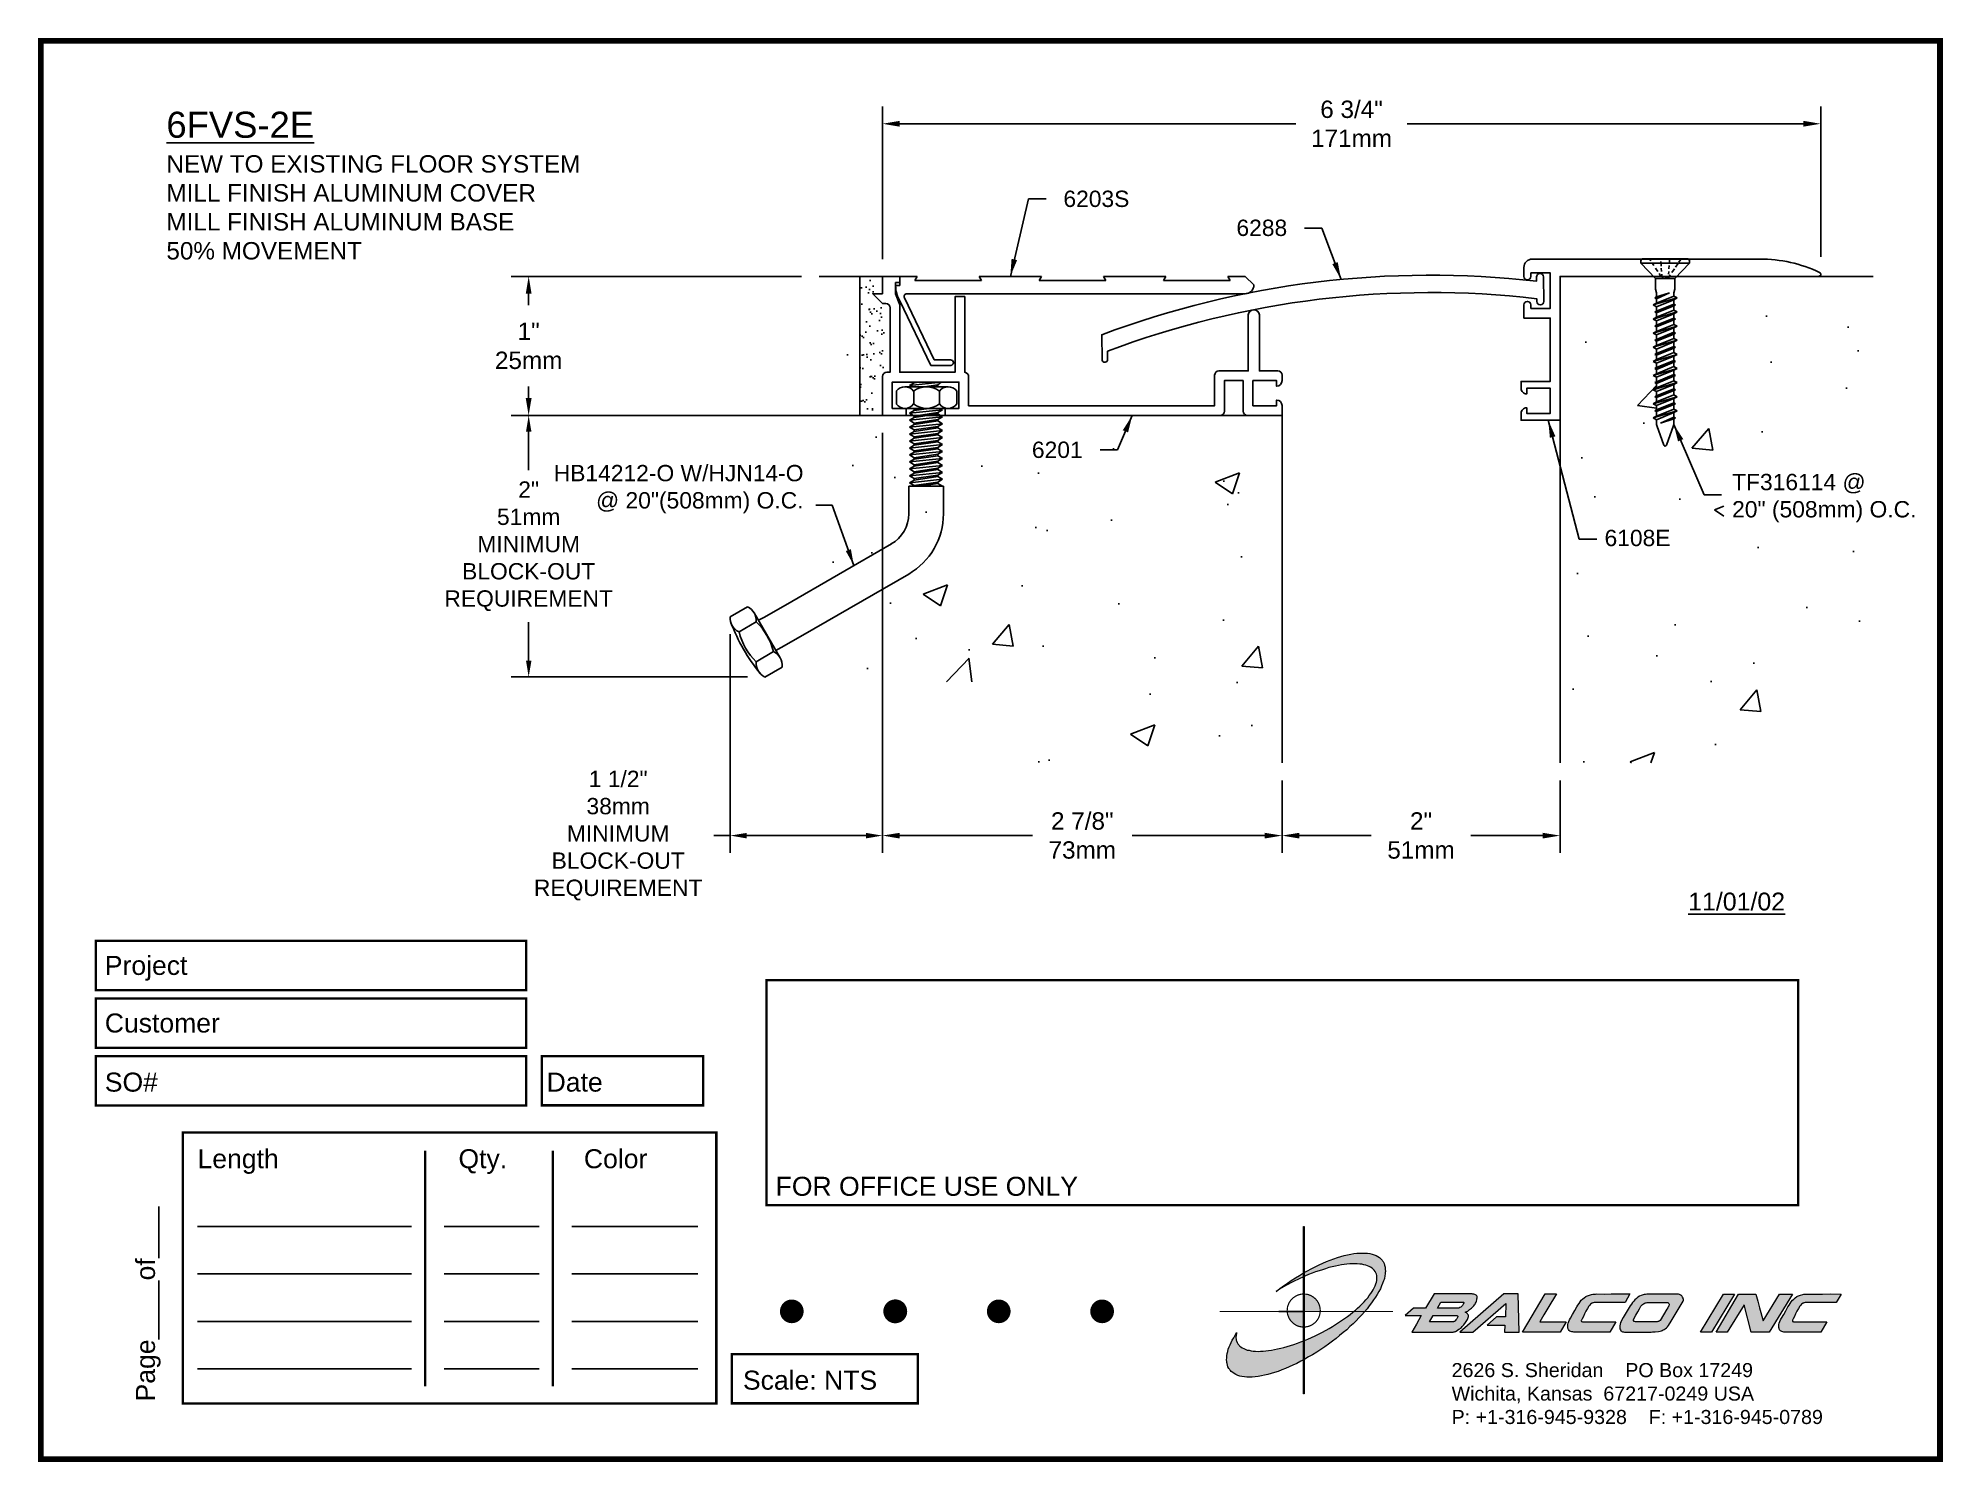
# Paper-space layout 'Layout1' of a CAD drawing. Header units: inches. Extents: x 0 to 10, y 0 to 7.5.
# The model-space entities are those that its viewports show. They can reach past a viewport. Long polylines and large blocks are cut down to what shows.
import ezdxf

# ---------------------------------------------------------------- set-up
doc = ezdxf.new("R2010")
doc.units = ezdxf.units.IN
doc.header["$MEASUREMENT"] = 0
for name, color, linetype in [('Anchors', 4, 'Continuous'), ('Border', 7, 'Continuous'), ('Conditions', 1, 'Continuous'), ('Dimensions', 3, 'Continuous'), ('Metals', 7, 'Continuous'), ('Text', 2, 'Continuous')]:
    doc.layers.add(name, color=color, linetype=linetype)
doc.styles.add('arial', font='arial.ttf')
doc.styles.get("Standard").update_dxf_attribs({"font": 'arial.ttf'})
doc.dimstyles.new('ARIAL', dxfattribs={"dimtxt": 0.125, "dimasz": 0.125, "dimexe": 0.125, "dimexo": 0.125, "dimgap": 0.125, "dimtad": 0, "dimtih": 1, "dimtoh": 1, "dimdec": 4, "dimzin": 3, "dimdsep": 46, "dimlunit": 4, "dimtxsty": 'arial', "dimcen": 0.125, "dimadec": 0, "dimazin": 0, "dimtfac": 1, "dimtdec": 4, "dimtofl": 0, "dimtmove": 0, "dimatfit": 3, "dimfxl": 0, "dimfrac": 2, "dimtolj": 1, "dimtzin": 0, "dimarcsym": 0})
doc.dimstyles.get("Standard").update_dxf_attribs({"dimtxt": 0.1175, "dimasz": 0.1175, "dimexe": 0.125, "dimexo": 0.125, "dimgap": 0.09, "dimtad": 0, "dimtih": 1, "dimtoh": 1, "dimdec": 4, "dimzin": 0, "dimdsep": 46, "dimlunit": 4, "dimtxsty": 'Standard', "dimcen": 0.09, "dimadec": 0, "dimazin": 0, "dimtfac": 1, "dimtdec": 4, "dimtofl": 0, "dimtmove": 0, "dimatfit": 3, "dimfxl": 0, "dimfrac": 2, "dimtolj": 1, "dimtzin": 0, "dimarcsym": 0})

psp = doc.layouts.get("Layout1")

# ---------------------------------------------------------------- texts
at = {"layer": 'Text', "insert": (8.668, 2.98), "char_height": 0.09375, "attachment_point": 1}
psp.add_mtext('{\\L11/01/02}', dxfattribs=at)

msp = doc.modelspace()

# ---------------------------------------------------------------- texts
at = {"layer": 'Text', "insert": (22.11373, 14.32865), "char_height": 0.1875, "width": 3.0625, "attachment_point": 1, "style": 'arial'}
msp.add_mtext('{\\L6FVS-2E\\P\\H0.6667x;\\lNEW TO EXISTING FLOOR SYSTEM\\PMILL FINISH ALUMINUM COVER\\PMILL FINISH ALUMINUM BASE\\P50% MOVEMENT }', dxfattribs=at)
at = {"layer": 'Text', "char_height": 0.1175, "style": 'arial'}
for s, insert, attachment_point in [('6203S', (28.56709, 13.76087), 1), ('6288', (30.17707, 13.43317), 9), ('6201', (28.70561, 11.89616), 6), ('TF316114 @\\P20" (508mm) O.C.', (33.37796, 11.72391), 1), ('6108E', (32.46011, 11.26204), 4)]:
    msp.add_mtext(s, dxfattribs=dict(at, insert=insert, attachment_point=attachment_point))
at = {"layer": 'Text', "insert": (26.69718, 11.43934), "char_height": 0.1175, "attachment_point": 9}
msp.add_mtext('HB14212-O W/HJN14-O\\P@ 20"(508mm) O.C.', dxfattribs=at)

# ---------------------------------------------------------------- blocks, each defined once
blk = doc.blocks.new('CADlogo')
h = blk.add_hatch(color=256)
h.paths.add_polyline_path([(0.918, 1.81), (0.909, 1.81), (0.909, 1.322), (0.918, 1.327)])
h.paths.add_polyline_path([(0.918, 1.285), (0.909, 1.281), (0.909, 1.1), (0.918, 1.1)])
h.paths.add_polyline_path([(0.918, 0.917), (0.909, 0.917), (0.909, 0.762), (0.909, 0.753), (0.91, 0.753), (0.918, 0.753)])
h.paths.add_polyline_path([(0.918, 1.091), (0.918, 1.1), (0.91, 1.1), (0.909, 1.1), (0.909, 0.917), (0.918, 0.917), (0.918, 0.919), (0.915, 0.919)])
h.paths.add_polyline_path([(0.918, 0.412), (0.909, 0.407), (0.909, 0.049), (0.918, 0.049)])
h.paths.add_polyline_path([(0.918, 0.753), (0.909, 0.753), (0.909, 0.606), (0.918, 0.609)])
h.paths.add_polyline_path([(0.918, 0.609), (0.909, 0.606), (0.909, 0.407), (0.918, 0.412)])
h.paths.add_polyline_path([(0.918, 1.327), (0.909, 1.322), (0.909, 1.281), (0.918, 1.285)])
h = blk.add_hatch(color=175)
h.paths.add_polyline_path([(0.574, 0.51), (0.543, 0.506), (0.514, 0.502), (0.487, 0.499), (0.459, 0.499), (0.432, 0.497), (0.406, 0.499), (0.382, 0.5), (0.36, 0.502), (0.338, 0.508), (0.318, 0.511), (0.298, 0.519), (0.282, 0.526), (0.265, 0.533), (0.252, 0.543), (0.24, 0.553), (0.234, 0.559), (0.229, 0.564), (0.22, 0.577), (0.212, 0.592), (0.205, 0.607), (0.203, 0.616), (0.201, 0.627), (0.199, 0.643), (0.201, 0.66), (0.201, 0.671), (0.205, 0.682), (0.207, 0.694), (0.19, 0.667), (0.176, 0.641), (0.161, 0.616), (0.148, 0.59), (0.137, 0.566), (0.128, 0.543), (0.119, 0.519), (0.113, 0.495), (0.108, 0.473), (0.104, 0.451), (0.103, 0.44), (0.103, 0.429), (0.101, 0.409), (0.103, 0.391), (0.104, 0.38), (0.106, 0.371), (0.11, 0.352), (0.115, 0.336), (0.124, 0.318), (0.13, 0.31), (0.135, 0.301), (0.143, 0.294), (0.15, 0.286), (0.165, 0.274), (0.181, 0.263), (0.199, 0.254), (0.22, 0.244), (0.242, 0.237), (0.263, 0.232), (0.289, 0.228), (0.315, 0.226), (0.342, 0.226), (0.371, 0.226), (0.402, 0.23), (0.434, 0.233), (0.467, 0.239), (0.499, 0.246), (0.534, 0.254), (0.571, 0.263), (0.606, 0.275), (0.644, 0.286), (0.682, 0.301), (0.721, 0.318), (0.759, 0.334), (0.799, 0.352), (0.841, 0.371), (0.882, 0.393), (0.909, 0.407), (0.909, 0.606), (0.884, 0.596), (0.847, 0.583), (0.81, 0.57), (0.774, 0.559), (0.739, 0.548), (0.704, 0.537), (0.671, 0.53), (0.638, 0.522), (0.606, 0.515)])
h.paths.add_polyline_path([(1.18, 0.738), (1.109, 0.698), (1.034, 0.661), (0.957, 0.627), (0.918, 0.609), (0.918, 0.412), (0.924, 0.414), (0.964, 0.438), (1.006, 0.462), (1.05, 0.489), (1.092, 0.517), (1.134, 0.544), (1.174, 0.574), (1.215, 0.603), (1.253, 0.634), (1.291, 0.663), (1.328, 0.694), (1.365, 0.725), (1.399, 0.757), (1.432, 0.788), (1.463, 0.819), (1.494, 0.85), (1.524, 0.883), (1.554, 0.917), (1.44, 0.917), (1.429, 0.908), (1.401, 0.886), (1.374, 0.864), (1.343, 0.842), (1.312, 0.822), (1.28, 0.8), (1.248, 0.778), (1.215, 0.758)])
h.paths.add_polyline_path([(1.769, 1.382), (1.767, 1.393), (1.763, 1.404), (1.758, 1.422), (1.749, 1.441), (1.743, 1.45), (1.738, 1.457), (1.73, 1.464), (1.725, 1.472), (1.709, 1.485), (1.692, 1.496), (1.674, 1.506), (1.654, 1.514), (1.632, 1.521), (1.61, 1.527), (1.584, 1.53), (1.559, 1.532), (1.531, 1.532), (1.502, 1.532), (1.471, 1.53), (1.44, 1.527), (1.407, 1.521), (1.374, 1.514), (1.339, 1.505), (1.304, 1.496), (1.268, 1.485), (1.229, 1.472), (1.191, 1.457), (1.152, 1.442), (1.114, 1.426), (1.074, 1.408), (1.034, 1.388), (0.991, 1.367), (0.951, 1.346), (0.918, 1.327), (0.918, 1.285), (0.926, 1.289), (0.964, 1.305), (1.001, 1.32), (1.037, 1.333), (1.074, 1.346), (1.109, 1.356), (1.143, 1.367), (1.178, 1.378), (1.213, 1.386), (1.246, 1.393), (1.277, 1.4), (1.31, 1.406), (1.339, 1.41), (1.368, 1.413), (1.398, 1.417), (1.425, 1.417), (1.452, 1.419), (1.476, 1.417), (1.502, 1.415), (1.524, 1.413), (1.546, 1.408), (1.566, 1.404), (1.584, 1.397), (1.602, 1.389), (1.617, 1.382), (1.632, 1.373), (1.644, 1.362), (1.65, 1.356), (1.655, 1.351), (1.665, 1.338), (1.672, 1.325), (1.677, 1.309), (1.681, 1.294), (1.683, 1.278), (1.683, 1.261), (1.683, 1.252), (1.681, 1.243), (1.677, 1.225), (1.672, 1.207), (1.665, 1.186), (1.655, 1.166), (1.644, 1.146), (1.632, 1.126), (1.619, 1.106), (1.602, 1.084), (1.586, 1.062), (1.568, 1.04), (1.548, 1.018), (1.527, 0.996), (1.504, 0.974), (1.48, 0.952), (1.456, 0.93), (1.44, 0.917), (1.554, 0.917), (1.579, 0.945), (1.602, 0.976), (1.626, 1.007), (1.648, 1.038), (1.668, 1.067), (1.687, 1.097), (1.703, 1.128), (1.719, 1.155), (1.732, 1.185), (1.743, 1.212), (1.752, 1.239), (1.758, 1.252), (1.762, 1.265), (1.767, 1.291), (1.771, 1.314), (1.771, 1.327), (1.773, 1.338), (1.771, 1.362), (1.771, 1.373)])
h.paths.add_polyline_path([(0.867, 1.296), (0.825, 1.271), (0.781, 1.243), (0.741, 1.214), (0.701, 1.186), (0.66, 1.157), (0.622, 1.128), (0.675, 1.161), (0.732, 1.194), (0.79, 1.225), (0.82, 1.239), (0.851, 1.254), (0.909, 1.281), (0.909, 1.322)])
h = blk.add_hatch(color=256)
h.paths.add_polyline_path([(1.074, 0.991), (1.07, 1.001), (1.065, 1.011), (1.059, 1.021), (1.053, 1.03), (1.046, 1.038), (1.039, 1.047), (1.031, 1.054), (1.022, 1.062), (1.014, 1.068), (1.004, 1.074), (0.995, 1.08), (0.985, 1.085), (0.975, 1.089), (0.964, 1.093), (0.954, 1.096), (0.943, 1.098), (0.932, 1.099), (0.921, 1.1), (0.918, 1.1), (0.918, 0.917), (0.94, 0.917), (1.086, 0.917), (1.087, 0.927), (1.086, 0.938), (1.085, 0.949), (1.083, 0.96), (1.081, 0.97), (1.078, 0.981)])
h.paths.add_polyline_path([(0.909, 0.917), (0.739, 0.917), (0.74, 0.91), (0.741, 0.899), (0.743, 0.888), (0.746, 0.878), (0.75, 0.867), (0.754, 0.857), (0.758, 0.847), (0.764, 0.837), (0.77, 0.828), (0.776, 0.819), (0.783, 0.811), (0.791, 0.803), (0.799, 0.795), (0.808, 0.788), (0.817, 0.782), (0.826, 0.776), (0.836, 0.771), (0.846, 0.766), (0.856, 0.762), (0.867, 0.759), (0.877, 0.757), (0.888, 0.755), (0.899, 0.753), (0.909, 0.753)])
h.paths.add_polyline_path([(0.918, 1.1), (0.91, 1.1), (0.909, 1.1), (0.909, 0.917), (0.918, 0.917)])
h = blk.add_hatch(color=256)
h.paths.add_polyline_path([(2.148, 0.874), (2.098, 0.784), (2.049, 0.7), (2.484, 0.7), (2.491, 0.702), (2.501, 0.703), (2.508, 0.705), (2.512, 0.707), (2.517, 0.711), (2.532, 0.72), (2.546, 0.729), (2.554, 0.735), (2.563, 0.74), (2.572, 0.747), (2.581, 0.757), (2.59, 0.768), (2.599, 0.777), (2.616, 0.799), (2.623, 0.811), (2.63, 0.822), (2.636, 0.833), (2.641, 0.844), (2.645, 0.855), (2.647, 0.864), (2.647, 0.879), (2.645, 0.883), (2.641, 0.886), (2.638, 0.892), (2.629, 0.899), (2.619, 0.905), (2.612, 0.91), (2.64, 0.921), (2.658, 0.936), (2.669, 0.943), (2.678, 0.95), (2.694, 0.967), (2.702, 0.976), (2.709, 0.985), (2.716, 0.994), (2.722, 1.005), (2.727, 1.014), (2.731, 1.025), (2.735, 1.038), (2.736, 1.049), (2.738, 1.062), (2.738, 1.073), (2.733, 1.082), (2.727, 1.088), (2.72, 1.093), (2.713, 1.097), (2.704, 1.099), (2.694, 1.1), (2.685, 1.102), (2.674, 1.102), (2.285, 1.102), (2.195, 0.952), (2.069, 0.952), (1.981, 0.874)])
h.paths.add_polyline_path([(2.274, 0.874), (2.53, 0.874), (2.534, 0.865), (2.532, 0.852), (2.524, 0.841), (2.515, 0.828), (2.505, 0.815), (2.493, 0.81), (2.49, 0.808), (2.235, 0.808)], flags=16)
h.paths.add_polyline_path([(2.321, 0.952), (2.356, 1.014), (2.587, 1.014), (2.592, 1.014), (2.597, 1.014), (2.597, 1.003), (2.59, 0.991), (2.583, 0.98), (2.569, 0.966), (2.555, 0.958), (2.546, 0.952), (2.535, 0.952)], flags=16)
h.paths.add_polyline_path([(3.04, 1.002), (3.036, 0.859), (2.941, 0.859), (2.844, 0.773), (3.031, 0.773), (3.027, 0.7), (3.181, 0.7), (3.168, 1.102), (3.02, 1.102), (2.557, 0.7), (2.694, 0.7)])
h.paths.add_polyline_path([(3.214, 0.7), (3.611, 0.7), (3.675, 0.808), (3.397, 0.808), (3.441, 0.881), (3.483, 0.952), (3.574, 1.102), (3.454, 1.102)])
h.paths.add_polyline_path([(3.788, 0.965), (3.766, 0.927), (3.743, 0.885), (3.721, 0.846), (3.71, 0.83), (3.702, 0.811), (3.697, 0.795), (3.693, 0.778), (3.691, 0.769), (3.691, 0.76), (3.691, 0.749), (3.693, 0.74), (3.7, 0.727), (3.708, 0.716), (3.711, 0.714), (3.724, 0.705), (3.733, 0.702), (3.744, 0.702), (3.757, 0.7), (3.774, 0.7), (4.134, 0.7), (4.196, 0.808), (3.854, 0.808), (3.841, 0.808), (3.833, 0.816), (3.836, 0.826), (3.843, 0.841), (3.856, 0.864), (3.869, 0.892), (3.883, 0.921), (3.898, 0.949), (3.914, 0.972), (3.924, 0.983), (3.931, 0.992), (3.943, 1.002), (3.954, 1.008), (3.969, 1.011), (4.297, 1.011), (4.346, 1.102), (4.238, 1.102), (4.15, 1.102), (4.075, 1.1), (3.997, 1.102), (3.982, 1.1), (3.968, 1.1), (3.955, 1.099), (3.942, 1.097), (3.92, 1.089), (3.9, 1.082), (3.889, 1.078), (3.88, 1.073), (3.863, 1.062), (3.849, 1.049), (3.834, 1.035), (3.821, 1.018), (3.81, 1.002), (3.799, 0.983)])
h.paths.add_polyline_path([(4.509, 1.097), (4.496, 1.095), (4.485, 1.093), (4.476, 1.089), (4.465, 1.086), (4.447, 1.077), (4.43, 1.066), (4.421, 1.06), (4.414, 1.055), (4.399, 1.04), (4.386, 1.025), (4.372, 1.011), (4.361, 0.994), (4.35, 0.976), (4.337, 0.96), (4.317, 0.923), (4.297, 0.888), (4.275, 0.855), (4.26, 0.828), (4.255, 0.813), (4.247, 0.799), (4.244, 0.784), (4.242, 0.777), (4.24, 0.769), (4.238, 0.753), (4.238, 0.735), (4.246, 0.722), (4.251, 0.714), (4.253, 0.713), (4.257, 0.711), (4.262, 0.705), (4.269, 0.703), (4.278, 0.702), (4.289, 0.7), (4.564, 0.7), (4.571, 0.7), (4.584, 0.702), (4.613, 0.703), (4.648, 0.707), (4.664, 0.709), (4.677, 0.713), (4.686, 0.716), (4.694, 0.722), (4.705, 0.727), (4.717, 0.735), (4.73, 0.744), (4.741, 0.755), (4.752, 0.769), (4.781, 0.815), (4.833, 0.903), (4.906, 1.025), (4.908, 1.035), (4.908, 1.046), (4.906, 1.051), (4.906, 1.057), (4.9, 1.069), (4.893, 1.08), (4.889, 1.082), (4.888, 1.086), (4.88, 1.089), (4.873, 1.093), (4.866, 1.097), (4.856, 1.1), (4.846, 1.1), (4.844, 1.1), (4.73, 1.1), (4.626, 1.1), (4.58, 1.1), (4.542, 1.099), (4.524, 1.099)])
h.paths.add_polyline_path([(4.527, 1.011), (4.54, 1.011), (4.745, 1.011), (4.752, 1.003), (4.758, 0.998), (4.758, 0.985), (4.756, 0.98), (4.754, 0.974), (4.749, 0.965), (4.743, 0.956), (4.734, 0.941), (4.663, 0.821), (4.648, 0.812), (4.639, 0.81), (4.633, 0.808), (4.622, 0.808), (4.61, 0.808), (4.416, 0.808), (4.398, 0.808), (4.39, 0.813), (4.387, 0.813), (4.385, 0.819), (4.378, 0.825), (4.385, 0.832), (4.408, 0.877), (4.428, 0.914), (4.447, 0.945), (4.454, 0.96), (4.461, 0.971), (4.474, 0.986), (4.487, 0.996), (4.496, 1.002), (4.508, 1.009), (4.516, 1.009)], flags=16)
h.paths.add_polyline_path([(5.089, 0.698), (5.206, 0.698), (5.445, 1.1), (5.33, 1.099)])
h.paths.add_polyline_path([(5.489, 1.099), (5.252, 0.698), (5.37, 0.698), (5.548, 0.987), (5.621, 0.698), (5.811, 0.698), (6.055, 1.099), (5.919, 1.1), (5.749, 0.817), (5.709, 0.954), (5.691, 1.024), (5.672, 1.099)])
h.paths.add_polyline_path([(6.086, 1.06), (6.069, 1.047), (6.056, 1.035), (6.044, 1.018), (6.031, 1.002), (6.02, 0.983), (6.009, 0.965), (5.987, 0.925), (5.965, 0.885), (5.941, 0.846), (5.932, 0.828), (5.923, 0.811), (5.917, 0.795), (5.914, 0.778), (5.912, 0.769), (5.912, 0.758), (5.914, 0.749), (5.916, 0.738), (5.921, 0.725), (5.928, 0.716), (5.936, 0.709), (5.945, 0.705), (5.954, 0.702), (5.965, 0.7), (5.98, 0.7), (5.994, 0.7), (6.355, 0.7), (6.419, 0.806), (6.073, 0.806), (6.056, 0.811), (6.056, 0.821), (6.056, 0.826), (6.064, 0.841), (6.077, 0.864), (6.089, 0.892), (6.104, 0.919), (6.119, 0.947), (6.135, 0.972), (6.144, 0.983), (6.153, 0.992), (6.163, 1), (6.166, 1.003), (6.172, 1.005), (6.178, 1.008), (6.19, 1.011), (6.517, 1.011), (6.569, 1.1), (6.459, 1.102), (6.373, 1.1), (6.296, 1.1), (6.217, 1.1), (6.203, 1.1), (6.19, 1.099), (6.175, 1.099), (6.164, 1.095), (6.141, 1.089), (6.12, 1.082), (6.111, 1.077), (6.102, 1.073)])
blk.add_hatch(color=256).paths.add_polyline_path([(0.918, 0.609), (0.909, 0.606), (0.909, 0.407), (0.918, 0.412)])
for q in [(0.65, 0.917), (0.909, 0.648)]:
    blk.add_line((0.909, 0.917), q)
at = {"color": 7, "lineweight": 0}
for points in [[(0.909, 1.81), (0.918, 1.81), (0.918, 0.049), (0.909, 0.049), (0.909, 1.81)], [(2.738, 1.073), (2.733, 1.082), (2.727, 1.088), (2.72, 1.093), (2.713, 1.097), (2.704, 1.099), (2.694, 1.1), (2.685, 1.102), (2.674, 1.102), (2.285, 1.102), (2.195, 0.952), (2.069, 0.952), (1.981, 0.874), (2.148, 0.874), (2.098, 0.784), (2.049, 0.7), (2.484, 0.7), (2.491, 0.702), (2.501, 0.703), (2.508, 0.705), (2.512, 0.707), (2.517, 0.711), (2.532, 0.72), (2.546, 0.729), (2.554, 0.735), (2.563, 0.74), (2.572, 0.747), (2.581, 0.757), (2.59, 0.768), (2.599, 0.777), (2.616, 0.799), (2.623, 0.811), (2.63, 0.822), (2.636, 0.833), (2.641, 0.844), (2.645, 0.855), (2.647, 0.864), (2.647, 0.874), (2.647, 0.879), (2.645, 0.883), (2.641, 0.886), (2.638, 0.892), (2.629, 0.899), (2.619, 0.905), (2.612, 0.91), (2.64, 0.921), (2.658, 0.936), (2.669, 0.943), (2.678, 0.95), (2.694, 0.967), (2.702, 0.976), (2.709, 0.985), (2.716, 0.994), (2.722, 1.005), (2.727, 1.014), (2.731, 1.025), (2.735, 1.038), (2.736, 1.049), (2.738, 1.062), (2.738, 1.073), (2.738, 1.073)], [(2.587, 0.985), (2.583, 0.98), (2.572, 0.969), (2.565, 0.963), (2.555, 0.958), (2.546, 0.952), (2.535, 0.952), (2.321, 0.952), (2.356, 1.014), (2.587, 1.014), (2.592, 1.014), (2.594, 1.014), (2.596, 1.013), (2.597, 1.011), (2.597, 1.005), (2.596, 1), (2.59, 0.991), (2.587, 0.985), (2.587, 0.985)], [(3.027, 0.7), (3.181, 0.7), (3.168, 1.102), (3.02, 1.102), (2.557, 0.7), (2.694, 0.7), (3.04, 1.002), (3.036, 0.859), (3.038, 0.859), (2.941, 0.859), (2.844, 0.773), (3.031, 0.773), (3.027, 0.7), (3.027, 0.7)], [(3.214, 0.7), (3.454, 1.102), (3.574, 1.102), (3.483, 0.952), (3.441, 0.881), (3.397, 0.808), (3.675, 0.808), (3.611, 0.7), (3.214, 0.7), (3.214, 0.7)], [(3.969, 1.011), (3.96, 1.009), (3.955, 1.007), (3.949, 1.005), (3.946, 1.003), (3.94, 1), (3.931, 0.992), (3.924, 0.983), (3.914, 0.972), (3.898, 0.949), (3.883, 0.921), (3.869, 0.892), (3.856, 0.864), (3.843, 0.841), (3.836, 0.826), (3.834, 0.821), (3.834, 0.817), (3.836, 0.813), (3.839, 0.81), (3.847, 0.808), (3.854, 0.808), (4.196, 0.808), (4.134, 0.7), (3.774, 0.7), (3.757, 0.7), (3.744, 0.702), (3.733, 0.702), (3.724, 0.705), (3.715, 0.711), (3.711, 0.713), (3.708, 0.716), (3.7, 0.727), (3.693, 0.74), (3.691, 0.749), (3.691, 0.76), (3.691, 0.769), (3.693, 0.778), (3.697, 0.795), (3.702, 0.811), (3.71, 0.83), (3.721, 0.846), (3.743, 0.885), (3.766, 0.927), (3.788, 0.965), (3.799, 0.983), (3.81, 1.002), (3.821, 1.018), (3.834, 1.035), (3.849, 1.049), (3.863, 1.062), (3.88, 1.073), (3.889, 1.078), (3.9, 1.082), (3.92, 1.089), (3.942, 1.097), (3.955, 1.099), (3.968, 1.1), (3.982, 1.1), (3.997, 1.102), (4.075, 1.1), (4.15, 1.102), (4.238, 1.102), (4.346, 1.102), (4.297, 1.011), (3.969, 1.011), (3.969, 1.011)], [(4.846, 1.1), (4.844, 1.1), (4.73, 1.1), (4.626, 1.1), (4.58, 1.1), (4.542, 1.099), (4.524, 1.099), (4.509, 1.097), (4.496, 1.095), (4.485, 1.093), (4.476, 1.089), (4.465, 1.086), (4.447, 1.077), (4.43, 1.066), (4.421, 1.06), (4.414, 1.055), (4.399, 1.04), (4.386, 1.025), (4.372, 1.011), (4.361, 0.994), (4.35, 0.976), (4.337, 0.96), (4.317, 0.923), (4.297, 0.888), (4.275, 0.855), (4.26, 0.828), (4.255, 0.813), (4.247, 0.799), (4.244, 0.784), (4.242, 0.777), (4.24, 0.769), (4.238, 0.753), (4.238, 0.735), (4.246, 0.722), (4.251, 0.714), (4.253, 0.713), (4.257, 0.711), (4.262, 0.705), (4.269, 0.703), (4.278, 0.702), (4.289, 0.7), (4.564, 0.7), (4.571, 0.7), (4.584, 0.702), (4.613, 0.703), (4.648, 0.707), (4.664, 0.709), (4.677, 0.713), (4.686, 0.716), (4.694, 0.722), (4.705, 0.727), (4.717, 0.735), (4.73, 0.744), (4.741, 0.755), (4.752, 0.769), (4.781, 0.815), (4.833, 0.903), (4.906, 1.025), (4.908, 1.035), (4.908, 1.046), (4.906, 1.051), (4.906, 1.057), (4.9, 1.069), (4.897, 1.075), (4.893, 1.08), (4.889, 1.082), (4.888, 1.086), (4.88, 1.089), (4.873, 1.093), (4.866, 1.097), (4.856, 1.1), (4.846, 1.1), (4.846, 1.1)], [(4.734, 0.941), (4.663, 0.821), (4.653, 0.815), (4.646, 0.811), (4.639, 0.81), (4.633, 0.808), (4.622, 0.808), (4.61, 0.808), (4.416, 0.808), (4.403, 0.808), (4.396, 0.81), (4.39, 0.813), (4.388, 0.813), (4.386, 0.815), (4.385, 0.819), (4.383, 0.821), (4.383, 0.826), (4.383, 0.83), (4.385, 0.832), (4.408, 0.877), (4.428, 0.914), (4.447, 0.945), (4.454, 0.96), (4.461, 0.971), (4.471, 0.982), (4.478, 0.989), (4.487, 0.996), (4.496, 1.002), (4.505, 1.007), (4.511, 1.009), (4.516, 1.009), (4.527, 1.011), (4.54, 1.011), (4.743, 1.011), (4.749, 1.007), (4.752, 1.003), (4.756, 1), (4.758, 0.994), (4.758, 0.985), (4.756, 0.98), (4.754, 0.974), (4.749, 0.965), (4.743, 0.956), (4.734, 0.941), (4.734, 0.941)], [(5.089, 0.698), (5.33, 1.099), (5.445, 1.1), (5.206, 0.698), (5.091, 0.698), (5.089, 0.698), (5.089, 0.698)], [(5.811, 0.698), (5.621, 0.698), (5.548, 0.987), (5.37, 0.698), (5.252, 0.698), (5.489, 1.099), (5.672, 1.099), (5.691, 1.024), (5.709, 0.954), (5.749, 0.817), (5.919, 1.1), (6.055, 1.099), (5.811, 0.698), (5.811, 0.698)], [(6.19, 1.011), (6.181, 1.009), (6.175, 1.007), (6.172, 1.005), (6.166, 1.003), (6.163, 1), (6.153, 0.992), (6.144, 0.983), (6.135, 0.972), (6.119, 0.947), (6.104, 0.919), (6.089, 0.892), (6.077, 0.864), (6.064, 0.841), (6.056, 0.826), (6.056, 0.821), (6.056, 0.815), (6.058, 0.811), (6.062, 0.81), (6.067, 0.808), (6.077, 0.806), (6.419, 0.806), (6.355, 0.7), (5.994, 0.7), (5.98, 0.7), (5.965, 0.7), (5.954, 0.702), (5.945, 0.705), (5.936, 0.709), (5.932, 0.713), (5.928, 0.716), (5.921, 0.725), (5.916, 0.738), (5.914, 0.749), (5.912, 0.758), (5.912, 0.769), (5.914, 0.778), (5.917, 0.795), (5.923, 0.811), (5.932, 0.828), (5.941, 0.846), (5.965, 0.885), (5.987, 0.925), (6.009, 0.965), (6.02, 0.983), (6.031, 1.002), (6.044, 1.018), (6.056, 1.035), (6.069, 1.047), (6.086, 1.06), (6.102, 1.073), (6.111, 1.077), (6.12, 1.082), (6.141, 1.089), (6.164, 1.095), (6.175, 1.099), (6.19, 1.099), (6.203, 1.1), (6.217, 1.1), (6.296, 1.1), (6.373, 1.1), (6.459, 1.102), (6.569, 1.1), (6.517, 1.011), (6.19, 1.011), (6.19, 1.011)], [(2.484, 0.808), (2.235, 0.808), (2.274, 0.874), (2.524, 0.874), (2.53, 0.872), (2.532, 0.87), (2.533, 0.866), (2.533, 0.863), (2.532, 0.852), (2.524, 0.841), (2.515, 0.828), (2.506, 0.817), (2.501, 0.813), (2.493, 0.81), (2.49, 0.808), (2.486, 0.808), (2.484, 0.808), (2.484, 0.808)]]:
    blk.add_lwpolyline(points, dxfattribs=at)
at = {"color": 175, "lineweight": 0}
blk.add_lwpolyline([(1.758, 1.422), (1.763, 1.404), (1.767, 1.393), (1.769, 1.382), (1.771, 1.373), (1.771, 1.362), (1.773, 1.338), (1.771, 1.327), (1.771, 1.314), (1.767, 1.291), (1.762, 1.265), (1.758, 1.252), (1.752, 1.239), (1.743, 1.212), (1.732, 1.185), (1.719, 1.155), (1.703, 1.128), (1.687, 1.097), (1.668, 1.067), (1.648, 1.038), (1.626, 1.007), (1.602, 0.976), (1.579, 0.945), (1.551, 0.914), (1.524, 0.883), (1.494, 0.85), (1.463, 0.819), (1.432, 0.788), (1.399, 0.757), (1.365, 0.725), (1.328, 0.694), (1.291, 0.663), (1.253, 0.634), (1.215, 0.603), (1.174, 0.574), (1.134, 0.544), (1.092, 0.517), (1.05, 0.489), (1.006, 0.462), (0.964, 0.438), (0.924, 0.414), (0.882, 0.393), (0.841, 0.371), (0.799, 0.352), (0.759, 0.334), (0.721, 0.318), (0.682, 0.301), (0.644, 0.286), (0.606, 0.275), (0.571, 0.263), (0.534, 0.254), (0.499, 0.246), (0.467, 0.239), (0.434, 0.233), (0.402, 0.23), (0.371, 0.226), (0.342, 0.226), (0.315, 0.226), (0.289, 0.228), (0.263, 0.232), (0.242, 0.237), (0.22, 0.244), (0.199, 0.254), (0.181, 0.263), (0.165, 0.274), (0.15, 0.286), (0.143, 0.294), (0.135, 0.301), (0.13, 0.31), (0.124, 0.318), (0.115, 0.336), (0.11, 0.352), (0.106, 0.371), (0.104, 0.38), (0.103, 0.391), (0.101, 0.409), (0.103, 0.429), (0.103, 0.44), (0.104, 0.451), (0.108, 0.473), (0.113, 0.495), (0.119, 0.519), (0.128, 0.543), (0.137, 0.566), (0.148, 0.59), (0.161, 0.616), (0.176, 0.641), (0.19, 0.667), (0.207, 0.694), (0.205, 0.682), (0.201, 0.671), (0.201, 0.66), (0.199, 0.649), (0.199, 0.638), (0.201, 0.627), (0.203, 0.616), (0.205, 0.607), (0.212, 0.592), (0.22, 0.577), (0.229, 0.564), (0.234, 0.559), (0.24, 0.553), (0.252, 0.543), (0.265, 0.533), (0.282, 0.526), (0.298, 0.519), (0.318, 0.511), (0.338, 0.508), (0.36, 0.502), (0.382, 0.5), (0.406, 0.499), (0.432, 0.497), (0.459, 0.499), (0.487, 0.499), (0.514, 0.502), (0.543, 0.506), (0.574, 0.51), (0.606, 0.515), (0.638, 0.522), (0.671, 0.53), (0.704, 0.537), (0.739, 0.548), (0.774, 0.559), (0.81, 0.57), (0.847, 0.583), (0.884, 0.596), (0.92, 0.61), (0.957, 0.627), (1.034, 0.661), (1.109, 0.698), (1.18, 0.738), (1.215, 0.758), (1.248, 0.778), (1.28, 0.8), (1.312, 0.822), (1.343, 0.842), (1.374, 0.864), (1.401, 0.886), (1.429, 0.908), (1.456, 0.93), (1.48, 0.952), (1.504, 0.974), (1.527, 0.996), (1.548, 1.018), (1.568, 1.04), (1.586, 1.062), (1.602, 1.084), (1.619, 1.106), (1.632, 1.126), (1.644, 1.146), (1.655, 1.166), (1.665, 1.186), (1.672, 1.207), (1.677, 1.225), (1.681, 1.243), (1.683, 1.252), (1.683, 1.261), (1.683, 1.278), (1.681, 1.294), (1.677, 1.309), (1.672, 1.325), (1.665, 1.338), (1.655, 1.351), (1.65, 1.356), (1.644, 1.362), (1.632, 1.373), (1.617, 1.382), (1.602, 1.389), (1.584, 1.397), (1.566, 1.404), (1.546, 1.408), (1.524, 1.413), (1.502, 1.415), (1.476, 1.417), (1.452, 1.419), (1.425, 1.417), (1.398, 1.417), (1.368, 1.413), (1.339, 1.41), (1.31, 1.406), (1.277, 1.4), (1.246, 1.393), (1.213, 1.386), (1.178, 1.378), (1.143, 1.367), (1.109, 1.356), (1.074, 1.346), (1.037, 1.333), (1.001, 1.32), (0.964, 1.305), (0.926, 1.289), (0.851, 1.254), (0.82, 1.239), (0.79, 1.225), (0.732, 1.194), (0.675, 1.161), (0.622, 1.128), (0.66, 1.157), (0.701, 1.186), (0.741, 1.214), (0.781, 1.243), (0.825, 1.271), (0.867, 1.296), (0.909, 1.322), (0.951, 1.346), (0.991, 1.367), (1.034, 1.388), (1.074, 1.408), (1.114, 1.426), (1.152, 1.442), (1.191, 1.457), (1.229, 1.472), (1.268, 1.485), (1.304, 1.496), (1.339, 1.505), (1.374, 1.514), (1.407, 1.521), (1.44, 1.527), (1.471, 1.53), (1.502, 1.532), (1.531, 1.532), (1.559, 1.532), (1.584, 1.53), (1.61, 1.527), (1.632, 1.521), (1.654, 1.514), (1.674, 1.506), (1.692, 1.496), (1.709, 1.485), (1.725, 1.472), (1.73, 1.464), (1.738, 1.457), (1.743, 1.45), (1.749, 1.441), (1.758, 1.422), (1.758, 1.422)], dxfattribs=at)
at = {"color": 7, "lineweight": 0, "const_width": 0.0128}
blk.add_lwpolyline([(1.087, 0.927), (1.086, 0.938), (1.085, 0.949), (1.083, 0.96), (1.081, 0.97), (1.078, 0.981), (1.074, 0.991), (1.07, 1.001), (1.065, 1.011), (1.059, 1.021), (1.053, 1.03), (1.046, 1.038), (1.039, 1.047), (1.031, 1.054), (1.022, 1.062), (1.014, 1.068), (1.004, 1.074), (0.995, 1.08), (0.985, 1.085), (0.975, 1.089), (0.964, 1.093), (0.954, 1.096), (0.943, 1.098), (0.932, 1.099), (0.921, 1.1), (0.91, 1.1), (0.899, 1.1), (0.888, 1.099), (0.877, 1.097), (0.867, 1.094), (0.856, 1.091), (0.846, 1.087), (0.836, 1.082), (0.826, 1.077), (0.817, 1.071), (0.808, 1.065), (0.799, 1.058), (0.791, 1.05), (0.783, 1.043), (0.776, 1.034), (0.77, 1.025), (0.764, 1.016), (0.758, 1.006), (0.754, 0.996), (0.75, 0.986), (0.746, 0.976), (0.743, 0.965), (0.741, 0.954), (0.74, 0.943), (0.739, 0.932), (0.739, 0.921), (0.74, 0.91), (0.741, 0.899), (0.743, 0.888), (0.746, 0.878), (0.75, 0.867), (0.754, 0.857), (0.758, 0.847), (0.764, 0.837), (0.77, 0.828), (0.776, 0.819), (0.783, 0.811), (0.791, 0.803), (0.799, 0.795), (0.808, 0.788), (0.817, 0.782), (0.826, 0.776), (0.836, 0.771), (0.846, 0.766), (0.856, 0.762), (0.867, 0.759), (0.877, 0.757), (0.888, 0.755), (0.899, 0.753), (0.91, 0.753), (0.921, 0.753), (0.932, 0.754), (0.943, 0.756), (0.954, 0.758), (0.964, 0.761), (0.975, 0.764), (0.985, 0.769), (0.995, 0.773), (1.004, 0.779), (1.014, 0.785), (1.022, 0.792), (1.031, 0.799), (1.039, 0.807), (1.046, 0.815), (1.053, 0.824), (1.059, 0.833), (1.065, 0.842), (1.07, 0.852), (1.074, 0.862), (1.078, 0.872), (1.081, 0.883), (1.083, 0.894), (1.085, 0.905), (1.086, 0.916), (1.087, 0.927)], dxfattribs=at)
at = {"color": 7, "lineweight": 0}
blk.add_lwpolyline([(1.853, 0.917, 0.0091, 0.0091, 0), (0.029, 0.917, 0.00366, 0.00366, 0), (0.029, 0.917, 0.00366, 0.00366, 0)], format="xyseb", dxfattribs=at)
blk = doc.blocks.new('ACADlogo')
blk.add_blockref('CADlogo', (-0.011, 7.152))
blk = doc.blocks.new('ejcnosingdetailsheet')
at = {"layer": 'Border', "color": 253}
for p, q in [((0.823, 1.224), (1.95, 1.224)), ((2.122, 1.224), (2.622, 1.224)), ((2.794, 1.224), (3.457, 1.224)), ((0.823, 0.974), (1.95, 0.974)), ((2.122, 0.974), (2.622, 0.974)), ((2.794, 0.974), (3.457, 0.974)), ((0.823, 0.724), (1.95, 0.724)), ((2.122, 0.724), (2.622, 0.724)), ((2.794, 0.724), (3.457, 0.724)), ((0.823, 0.474), (1.95, 0.474)), ((2.122, 0.474), (2.622, 0.474)), ((2.794, 0.474), (3.457, 0.474))]:
    blk.add_line(p, q, dxfattribs=at)
at = {"layer": 'Border'}
for points, const_width in [([(0, 7.461), (9.993, 7.461), (9.993, 0), (0, 0)], 0.03), ([(0.289, 2.727), (2.554, 2.727), (2.554, 2.467), (0.289, 2.467)], 0.0125), ([(9.247, 1.336), (3.818, 1.336), (3.818, 2.519), (9.247, 2.519)], 0.0125), ([(0.289, 2.423), (2.554, 2.423), (2.554, 2.164), (0.289, 2.164)], 0.0125), ([(0.289, 2.12), (2.554, 2.12), (2.554, 1.86), (0.289, 1.86)], 0.0125), ([(2.636, 1.861), (2.636, 2.12), (3.484, 2.12), (3.484, 1.861)], 0.0125), ([(3.554, 0.292), (0.747, 0.292), (0.747, 1.718), (3.554, 1.718)], 0.0125), ([(3.635, 0.552), (4.614, 0.552), (4.614, 0.293), (3.635, 0.293)], 0.0125)]:
    blk.add_lwpolyline(points, close=True, dxfattribs=dict(at, const_width=const_width))
at = {"layer": 'Border', "const_width": 0.0125}
for points in [[(2.022, 1.623), (2.022, 0.382)], [(2.693, 1.623), (2.693, 0.382)]]:
    blk.add_lwpolyline(points, dxfattribs=at)
at = {"layer": 'Border', "color": 175, "const_width": 0.0625}
for points in [[(3.92, 0.777, 1), (3.982, 0.777, 1)], [(4.464, 0.777, 1), (4.527, 0.777, 1)], [(5.009, 0.777, 1), (5.071, 0.777, 1)], [(5.553, 0.777, 1), (5.615, 0.777, 1)]]:
    blk.add_lwpolyline(points, format="xyb", close=True, dxfattribs=at)
at = {"layer": 'Border', "xscale": 0.5, "yscale": 0.5, "zscale": 0.5}
blk.add_blockref('ACADlogo', (6.194, -3.258), dxfattribs=at)
at = {"layer": 'Border', "style": 'arial'}
for s, p in [('Project', (0.336, 2.547)), ('Customer', (0.336, 2.244)), ('SO#', (0.336, 1.933)), ('Date', (2.661, 1.933)), ('Length', (0.824, 1.53)), ('Qty.', (2.197, 1.53)), ('Color', (2.857, 1.53)), ('FOR OFFICE USE ONLY', (3.866, 1.385)), ('Scale: NTS', (3.694, 0.365))]:
    blk.add_text(s, height=0.1, dxfattribs=at).set_placement(p)
blk.add_text('Page%%u        %%uof%%u       ', height=0.1, rotation=90, dxfattribs=at).set_placement((0.6, 0.303))
at = {"layer": 'Border', "insert": (7.423, 0.505), "char_height": 0.074, "width": 2.3438, "attachment_point": 1, "style": 'arial'}
blk.add_mtext('2626 S. Sheridan    PO Box 17249\\PWichita, Kansas  67217-0249 USA \\PP: +1-316-945-9328    F: +1-316-945-0789', dxfattribs=at)
blk = doc.blocks.new('*D1')
at = {"layer": 'Defpoints', "color": 0}
for p in [(30.14, 9.644), (32.14, 9.644), (30.14, 9.122)]:
    blk.add_point(p, dxfattribs=at)
at = {"layer": 'Dimensions', "color": 0, "lineweight": -2}
for p, q in [((30.14, 9.519), (30.14, 8.997)), ((32.14, 9.519), (32.14, 8.997)), ((30.265, 9.122), (30.782, 9.122)), ((32.015, 9.122), (31.499, 9.122))]:
    blk.add_line(p, q, dxfattribs=at)
at = {"layer": 'Dimensions', "color": 0}
for points in [[(30.265, 9.142), (30.265, 9.101), (30.14, 9.122)], [(32.015, 9.142), (32.015, 9.101), (32.14, 9.122)]]:
    blk.add_solid(points, dxfattribs=at)
at = {"layer": 'Dimensions', "color": 0, "insert": (31.14, 9.122), "char_height": 0.125, "attachment_point": 5, "style": 'arial'}
blk.add_mtext('\\A1;2"\\P51mm', dxfattribs=at)
blk = doc.blocks.new('*D2')
at = {"layer": 'Defpoints', "color": 0}
for p in [(27.265, 12.144), (30.14, 9.644), (30.14, 9.122)]:
    blk.add_point(p, dxfattribs=at)
at = {"layer": 'Dimensions', "color": 0, "lineweight": -2}
for p, q in [((27.265, 12.019), (27.265, 8.997)), ((30.14, 9.519), (30.14, 8.997)), ((27.39, 9.122), (28.345, 9.122)), ((30.015, 9.122), (29.061, 9.122))]:
    blk.add_line(p, q, dxfattribs=at)
at = {"layer": 'Dimensions', "color": 0}
for points in [[(27.39, 9.142), (27.39, 9.101), (27.265, 9.122)], [(30.015, 9.142), (30.015, 9.101), (30.14, 9.122)]]:
    blk.add_solid(points, dxfattribs=at)
at = {"layer": 'Dimensions', "color": 0, "insert": (28.703, 9.122), "char_height": 0.125, "attachment_point": 5, "style": 'arial'}
blk.add_mtext('\\A1;2 7/8"\\P73mm', dxfattribs=at)
blk = doc.blocks.new('*D3')
at = {"layer": 'Defpoints', "color": 0}
for p in [(26.809, 13.144), (24.72, 12.144), (27.103, 12.144)]:
    blk.add_point(p, dxfattribs=at)
at = {"layer": 'Dimensions', "color": 0, "lineweight": -2}
for p, q in [((26.684, 13.144), (24.595, 13.144)), ((24.72, 13.019), (24.72, 12.938)), ((24.72, 12.269), (24.72, 12.351)), ((26.978, 12.144), (24.595, 12.144))]:
    blk.add_line(p, q, dxfattribs=at)
at = {"layer": 'Dimensions', "color": 0}
for points in [[(24.699, 13.019), (24.741, 13.019), (24.72, 13.144)], [(24.699, 12.269), (24.741, 12.269), (24.72, 12.144)]]:
    blk.add_solid(points, dxfattribs=at)
at = {"layer": 'Dimensions', "color": 0, "insert": (24.72, 12.644), "char_height": 0.125, "attachment_point": 5, "style": 'arial'}
blk.add_mtext('\\A1;1"\\P25mm', dxfattribs=at)
blk = doc.blocks.new('*D4')
at = {"layer": 'Defpoints', "color": 0}
for p in [(27.265, 14.242), (34.015, 13.159), (27.265, 13.144)]:
    blk.add_point(p, dxfattribs=at)
at = {"layer": 'Dimensions', "color": 0, "lineweight": -2}
for p, q in [((27.265, 13.269), (27.265, 14.367)), ((34.015, 13.284), (34.015, 14.367)), ((27.39, 14.242), (30.239, 14.242)), ((33.89, 14.242), (31.041, 14.242))]:
    blk.add_line(p, q, dxfattribs=at)
at = {"layer": 'Dimensions', "color": 0}
for points in [[(27.39, 14.263), (27.39, 14.221), (27.265, 14.242)], [(33.89, 14.263), (33.89, 14.221), (34.015, 14.242)]]:
    blk.add_solid(points, dxfattribs=at)
at = {"layer": 'Dimensions', "color": 0, "insert": (30.64, 14.242), "char_height": 0.125, "attachment_point": 5, "style": 'arial'}
blk.add_mtext('\\A1;6 3/4"\\P171mm', dxfattribs=at)
blk = doc.blocks.new('TF-316114')
for p, q in [((-0.163, 0), (0.163, 0)), ((-0.104, -0.013), (-0.113, 0)), ((-0.176, -0.029), (-0.175, -0.01)), ((-0.176, -0.029), (0.176, -0.029)), ((-0.176, -0.029), (-0.07, -0.141)), ((-0.082, -0.047), (-0.091, -0.032)), ((-0.053, -0.09), (-0.069, -0.066)), ((-0.031, -0.125), (-0.044, -0.104)), ((-0.031, -0.005), (-0.031, 0)), ((-0.03, -0.026), (-0.03, -0.019)), ((-0.028, -0.051), (-0.029, -0.032)), ((-0.026, -0.091), (-0.028, -0.065)), ((-0.024, -0.126), (-0.025, -0.11)), ((-0.024, -0.135), (-0.011, -0.135)), ((-0.002, -0.135), (0.018, -0.135)), ((0.037, -0.115), (0.024, -0.135)), ((0.024, -0.135), (0.025, -0.125)), ((0.025, -0.11), (0.026, -0.09)), ((0.027, -0.07), (0.029, -0.048)), ((0.03, -0.026), (0.031, -0.008)), ((0.066, -0.071), (0.049, -0.098)), ((0.07, -0.141), (0.176, -0.029)), ((0.09, -0.035), (0.075, -0.058)), ((0.11, -0.005), (0.098, -0.022)), ((0.176, -0.029), (0.175, -0.01)), ((-0.074, -0.28), (0.032, -0.243)), ((-0.074, -0.28), (-0.062, -0.273)), ((-0.07, -0.141), (0.07, -0.141)), ((-0.07, -0.141), (-0.07, -0.208)), ((-0.069, -0.218), (-0.063, -0.244)), ((-0.062, -0.273), (0.032, -0.243)), ((0.032, -0.243), (-0.062, -0.286)), ((-0.062, -0.253), (-0.062, -0.273)), ((0.062, -0.267), (-0.062, -0.317)), ((0.062, -0.253), (0.062, -0.267)), ((0.086, -0.28), (0.062, -0.267)), ((0.069, -0.218), (0.063, -0.244)), ((0.07, -0.141), (0.07, -0.208)), ((-0.086, -0.33), (0.086, -0.28)), ((-0.086, -0.33), (-0.062, -0.317)), ((-0.086, -0.33), (-0.062, -0.343)), ((-0.086, -0.432), (0.086, -0.381)), ((-0.074, -0.28), (-0.062, -0.286)), ((-0.074, -0.381), (0.074, -0.33)), ((-0.074, -0.381), (-0.062, -0.375)), ((-0.074, -0.381), (-0.062, -0.387)), ((-0.062, -0.286), (-0.062, -0.317)), ((0.062, -0.293), (-0.062, -0.343)), ((-0.062, -0.375), (0.062, -0.324)), ((0.062, -0.337), (-0.062, -0.387)), ((-0.062, -0.343), (-0.062, -0.375)), ((0.062, -0.368), (-0.062, -0.419)), ((-0.062, -0.387), (-0.062, -0.419)), ((0.062, -0.394), (-0.062, -0.445)), ((0.086, -0.28), (0.062, -0.293)), ((0.062, -0.293), (0.062, -0.324)), ((0.074, -0.33), (0.062, -0.324)), ((0.074, -0.33), (0.062, -0.337)), ((0.062, -0.337), (0.062, -0.368)), ((0.086, -0.381), (0.062, -0.368)), ((0.086, -0.381), (0.062, -0.394)), ((0.062, -0.394), (0.062, -0.426)), ((-0.086, -0.432), (-0.062, -0.419)), ((-0.086, -0.432), (-0.062, -0.445)), ((-0.086, -0.534), (0.086, -0.483)), ((-0.086, -0.534), (-0.062, -0.521)), ((-0.086, -0.534), (-0.062, -0.546)), ((-0.074, -0.483), (0.074, -0.432)), ((-0.074, -0.483), (-0.062, -0.477)), ((-0.074, -0.483), (-0.062, -0.489)), ((-0.074, -0.584), (0.074, -0.534)), ((-0.062, -0.477), (0.062, -0.426)), ((0.062, -0.438), (-0.062, -0.489)), ((-0.062, -0.445), (-0.062, -0.477)), ((0.062, -0.47), (-0.062, -0.521)), ((-0.062, -0.489), (-0.062, -0.521)), ((0.062, -0.496), (-0.062, -0.546)), ((-0.062, -0.578), (0.062, -0.527)), ((0.062, -0.54), (-0.062, -0.59)), ((-0.062, -0.546), (-0.062, -0.578)), ((0.074, -0.432), (0.062, -0.426)), ((0.074, -0.432), (0.062, -0.438)), ((0.062, -0.438), (0.062, -0.47)), ((0.086, -0.483), (0.062, -0.47)), ((0.086, -0.483), (0.062, -0.496)), ((0.062, -0.496), (0.062, -0.527)), ((0.074, -0.534), (0.062, -0.527)), ((0.074, -0.534), (0.062, -0.54)), ((0.062, -0.54), (0.062, -0.571)), ((-0.086, -0.635), (0.086, -0.584)), ((-0.086, -0.635), (-0.062, -0.622)), ((-0.086, -0.635), (-0.062, -0.648)), ((-0.074, -0.584), (-0.062, -0.578)), ((-0.074, -0.584), (-0.062, -0.59)), ((-0.074, -0.686), (0.074, -0.635)), ((-0.074, -0.686), (-0.062, -0.68)), ((0.062, -0.571), (-0.062, -0.622)), ((-0.062, -0.59), (-0.062, -0.622)), ((0.062, -0.597), (-0.062, -0.648)), ((-0.062, -0.68), (0.062, -0.629)), ((0.062, -0.641), (-0.062, -0.692)), ((-0.062, -0.648), (-0.062, -0.68)), ((0.062, -0.673), (-0.062, -0.724)), ((0.086, -0.584), (0.062, -0.571)), ((0.086, -0.584), (0.062, -0.597)), ((0.062, -0.597), (0.062, -0.629)), ((0.074, -0.635), (0.062, -0.629)), ((0.074, -0.635), (0.062, -0.641)), ((0.062, -0.641), (0.062, -0.673)), ((0.086, -0.686), (0.062, -0.673)), ((-0.086, -0.737), (0.086, -0.686)), ((-0.086, -0.737), (-0.062, -0.724)), ((-0.086, -0.737), (-0.062, -0.75)), ((-0.086, -0.838), (0.086, -0.787)), ((-0.074, -0.686), (-0.062, -0.692)), ((-0.074, -0.787), (0.074, -0.737)), ((-0.074, -0.787), (-0.062, -0.781)), ((-0.074, -0.787), (-0.062, -0.794)), ((-0.062, -0.692), (-0.062, -0.724)), ((0.062, -0.699), (-0.062, -0.75)), ((-0.062, -0.781), (0.062, -0.73)), ((0.062, -0.743), (-0.062, -0.794)), ((-0.062, -0.75), (-0.062, -0.781)), ((0.062, -0.774), (-0.062, -0.825)), ((-0.062, -0.794), (-0.062, -0.825)), ((0.062, -0.8), (-0.062, -0.851)), ((0.086, -0.686), (0.062, -0.699)), ((0.062, -0.699), (0.062, -0.73)), ((0.074, -0.737), (0.062, -0.73)), ((0.074, -0.737), (0.062, -0.743)), ((0.062, -0.743), (0.062, -0.774)), ((0.086, -0.787), (0.062, -0.774)), ((0.086, -0.787), (0.062, -0.8)), ((0.062, -0.8), (0.062, -0.832)), ((-0.086, -0.838), (-0.062, -0.825)), ((-0.086, -0.838), (-0.062, -0.851)), ((-0.086, -0.94), (0.086, -0.889)), ((-0.086, -0.94), (-0.062, -0.927)), ((-0.086, -0.94), (-0.062, -0.953)), ((-0.074, -0.889), (0.074, -0.838)), ((-0.074, -0.889), (-0.062, -0.883)), ((-0.074, -0.889), (-0.062, -0.895)), ((-0.074, -0.991), (0.074, -0.94)), ((-0.062, -0.883), (0.062, -0.832)), ((0.062, -0.844), (-0.062, -0.895)), ((-0.062, -0.851), (-0.062, -0.883)), ((0.062, -0.876), (-0.062, -0.927)), ((-0.062, -0.895), (-0.062, -0.927)), ((0.062, -0.902), (-0.062, -0.953)), ((-0.062, -0.984), (0.062, -0.934)), ((0.062, -0.946), (-0.062, -0.997)), ((-0.062, -0.953), (-0.062, -0.984)), ((0.074, -0.838), (0.062, -0.832)), ((0.074, -0.838), (0.062, -0.844)), ((0.062, -0.844), (0.062, -0.876)), ((0.086, -0.889), (0.062, -0.876)), ((0.086, -0.889), (0.062, -0.902)), ((0.062, -0.902), (0.062, -0.934)), ((0.074, -0.94), (0.062, -0.934)), ((0.074, -0.94), (0.062, -0.946)), ((0.062, -0.946), (0.062, -0.978)), ((-0.086, -1.041), (0.086, -0.991)), ((-0.086, -1.041), (-0.062, -1.028)), ((-0.086, -1.041), (-0.062, -1.054)), ((-0.086, -1.143), (0.086, -1.092)), ((-0.074, -0.991), (-0.062, -0.984)), ((-0.074, -0.991), (-0.062, -0.997)), ((-0.074, -1.092), (0.074, -1.041)), ((-0.074, -1.092), (-0.062, -1.086)), ((-0.074, -1.092), (-0.062, -1.098)), ((0.062, -0.978), (-0.062, -1.028)), ((-0.062, -0.997), (-0.062, -1.028)), ((0.062, -1.003), (-0.062, -1.054)), ((-0.062, -1.086), (0.062, -1.035)), ((0.062, -1.047), (-0.062, -1.098)), ((-0.062, -1.054), (-0.062, -1.086)), ((0.062, -1.079), (-0.062, -1.13)), ((0.086, -0.991), (0.062, -0.978)), ((0.086, -0.991), (0.062, -1.003)), ((0.062, -1.003), (0.062, -1.035)), ((0.074, -1.041), (0.062, -1.035)), ((0.074, -1.041), (0.062, -1.047)), ((0.062, -1.047), (0.062, -1.079)), ((0.086, -1.092), (0.062, -1.079)), ((0.086, -1.092), (0.062, -1.105)), ((-0.086, -1.143), (-0.062, -1.13)), ((-0.086, -1.143), (-0.062, -1.156)), ((-0.062, -1.098), (-0.062, -1.13)), ((0.062, -1.105), (-0.062, -1.156)), ((-0.062, -1.156), (-0.062, -1.182)), ((-0.06, -1.197), (-0.01, -1.34)), ((-0.034, -1.18), (0.062, -1.137)), ((-0.034, -1.18), (0.074, -1.143)), ((0.062, -1.149), (-0.034, -1.18)), ((0.06, -1.197), (0.01, -1.34)), ((0.062, -1.105), (0.062, -1.137)), ((0.074, -1.143), (0.062, -1.137)), ((0.074, -1.143), (0.062, -1.149)), ((0.062, -1.149), (0.062, -1.182))]:
    blk.add_line(p, q)
for centre, radius, start, end in [((-0.163, -0.011), 0.0112, 90, 175), ((0.163, -0.011), 0.0112, 5, 90), ((-0.023, -0.208), 0.0465, 180, 191.9357), ((-0.109, -0.253), 0.0465, 0, 11.9357), ((0.109, -0.253), 0.0465, 168.0643, 180), ((0.023, -0.208), 0.0465, 348.0643, 0), ((-0.016, -1.182), 0.0465, 180, 199.3058), ((0.016, -1.182), 0.0465, 340.6942, 0), ((0, -1.335), 0.0106, 204.1001, 335.8999)]:
    blk.add_arc(centre, radius, start, end)
blk = doc.blocks.new('TF316114')
blk.add_blockref('TF-316114', (0, 0))
blk = doc.blocks.new('6108E')
blk.add_lwpolyline([(33.578, 13.269), (31.94, 13.269, 0.414214), (31.88, 13.209), (31.88, 13.143, 0.414214), (31.904, 13.119), (31.906, 13.119, 0.414214), (31.93, 13.143), (31.93, 13.169), (32.07, 13.169), (32.07, 12.914), (31.93, 12.914), (31.93, 12.94, 0.414214), (31.906, 12.964), (31.904, 12.964, 0.414214), (31.88, 12.94), (31.88, 12.844), (32.07, 12.844), (32.07, 12.389), (31.86, 12.389), (31.86, 12.338, 0.414214), (31.899, 12.299), (31.9, 12.299), (31.9, 12.339), (32.07, 12.339), (32.07, 12.159), (31.9, 12.159), (31.9, 12.199), (31.899, 12.199, 0.414214), (31.86, 12.16), (31.86, 12.109), (32.14, 12.109), (32.14, 13.144), (34, 13.144, 0.799928), (34.007, 13.173, 0.111288), (33.578, 13.269)], format="xyb")
blk = doc.blocks.new('6288')
at = {"flags": 128}
blk.add_lwpolyline([(-2.243, -0.391, -0.11907), (0.85, -0.055), (0.85, -0.076, 0.414214), (0.874, -0.1), (0.876, -0.1, 0.414214), (0.9, -0.076), (0.9, 0.101, 0.414214), (0.876, 0.125), (0.874, 0.125, 0.414214), (0.85, 0.101), (0.85, 0.071, 0.11837), (-2.283, -0.273), (-2.283, -0.452, 0.414214), (-2.264, -0.471), (-2.262, -0.471, 0.414214), (-2.243, -0.452), (-2.243, -0.391)], format="xyb", dxfattribs=at)
blk = doc.blocks.new('6203S')
for p, q in [((0, 0), (0.125, 0)), ((0, 0), (0, -0.065)), ((0.125, 0), (0.108, -0.03)), ((0.571, 0), (1.019, 0)), ((0.571, 0), (0.588, -0.03)), ((1.465, 0), (1.913, 0)), ((1.913, 0), (1.896, -0.03)), ((2.359, 0), (2.485, 0)), ((2.359, 0), (2.376, -0.03)), ((2.547, -0.062), (2.485, 0)), ((-0.03, -0.065), (-0.03, -0.066)), ((-0.03, -0.065), (0, -0.065)), ((0.051, -0.125), (2.485, -0.125)), ((0.108, -0.03), (0.588, -0.03)), ((1.019, 0), (1.002, -0.03)), ((1.002, -0.03), (1.482, -0.03)), ((1.465, 0), (1.482, -0.03)), ((1.896, -0.03), (2.376, -0.03)), ((-0.001, -0.176), (0.223, -0.64)), ((0.033, -0.155), (0.246, -0.6)), ((0.223, -0.64), (0.366, -0.64)), ((0.246, -0.6), (0.365, -0.6)), ((0.385, -0.62), (0.385, -0.621))]:
    blk.add_line(p, q)
for centre, radius, start, end in [((2.485, -0.062), 0.0625, 89.9999, 90), ((0.189, -0.066), 0.219, 180, 209.972), ((0.051, -0.145), 0.02, 90, 209.972), ((2.485, -0.062), 0.0625, 270, 0.0001), ((0.365, -0.62), 0.02, 0, 90), ((0.366, -0.621), 0.019, 270, 0)]:
    blk.add_arc(centre, radius, start, end)
blk = doc.blocks.new('HB14212HJN14')
for p, q in [((1.456, 1.653), (1.227, 1.628)), ((1.227, 1.628), (1.261, 1.648)), ((1.298, 1.653), (1.261, 1.648)), ((1.456, 1.653), (1.298, 1.653)), ((1.456, 1.653), (1.431, 1.633)), ((1.133, 1.495), (1.133, 1.587)), ((1.195, 1.619), (1.505, 1.619)), ((1.227, 1.628), (1.242, 1.619)), ((1.258, 1.587), (1.258, 1.495)), ((1.431, 1.633), (1.335, 1.619)), ((1.431, 1.623), (1.408, 1.619)), ((1.431, 1.623), (1.431, 1.633)), ((1.437, 1.619), (1.431, 1.623)), ((1.443, 1.587), (1.443, 1.495)), ((1.568, 1.495), (1.568, 1.587)), ((1.195, 1.463), (1.505, 1.463)), ((1.465, 1.453), (1.227, 1.428)), ((1.227, 1.428), (1.261, 1.448)), ((1.227, 1.428), (1.261, 1.408)), ((1.465, 1.403), (1.227, 1.378)), ((1.227, 1.378), (1.261, 1.398)), ((1.227, 1.378), (1.261, 1.358)), ((1.253, 1.463), (1.261, 1.458)), ((1.366, 1.463), (1.261, 1.448)), ((1.293, 1.463), (1.261, 1.458)), ((1.261, 1.448), (1.261, 1.458)), ((1.431, 1.433), (1.261, 1.408)), ((1.431, 1.423), (1.261, 1.398)), ((1.261, 1.398), (1.261, 1.408)), ((1.431, 1.383), (1.261, 1.358)), ((1.431, 1.373), (1.261, 1.348)), ((1.465, 1.453), (1.431, 1.433)), ((1.431, 1.423), (1.431, 1.433)), ((1.465, 1.403), (1.431, 1.423)), ((1.465, 1.403), (1.431, 1.383)), ((1.431, 1.373), (1.431, 1.383)), ((1.465, 1.353), (1.431, 1.373)), ((1.465, 1.453), (1.448, 1.463)), ((1.465, 1.353), (1.227, 1.328)), ((1.227, 1.328), (1.261, 1.348)), ((1.227, 1.328), (1.261, 1.308)), ((1.465, 1.303), (1.227, 1.278)), ((1.227, 1.278), (1.261, 1.298)), ((1.227, 1.278), (1.261, 1.258)), ((1.465, 1.253), (1.227, 1.228)), ((1.227, 1.228), (1.261, 1.248)), ((1.261, 1.348), (1.261, 1.358)), ((1.431, 1.333), (1.261, 1.308)), ((1.431, 1.323), (1.261, 1.298)), ((1.261, 1.298), (1.261, 1.308)), ((1.431, 1.283), (1.261, 1.258)), ((1.431, 1.273), (1.261, 1.248)), ((1.261, 1.248), (1.261, 1.258)), ((1.465, 1.353), (1.431, 1.333)), ((1.431, 1.323), (1.431, 1.333)), ((1.465, 1.303), (1.431, 1.323)), ((1.465, 1.303), (1.431, 1.283)), ((1.431, 1.273), (1.431, 1.283)), ((1.465, 1.253), (1.431, 1.273)), ((1.465, 1.253), (1.431, 1.233)), ((1.227, 1.228), (1.261, 1.208)), ((1.465, 1.203), (1.227, 1.178)), ((1.227, 1.178), (1.261, 1.198)), ((1.227, 1.178), (1.261, 1.158)), ((1.465, 1.153), (1.227, 1.128)), ((1.227, 1.128), (1.261, 1.148)), ((1.227, 1.128), (1.261, 1.108)), ((1.465, 1.103), (1.227, 1.078)), ((1.227, 1.078), (1.261, 1.098)), ((1.431, 1.233), (1.261, 1.208)), ((1.431, 1.223), (1.261, 1.198)), ((1.261, 1.198), (1.261, 1.208)), ((1.431, 1.183), (1.261, 1.158)), ((1.431, 1.173), (1.261, 1.148)), ((1.261, 1.148), (1.261, 1.158)), ((1.431, 1.133), (1.261, 1.108)), ((1.431, 1.123), (1.261, 1.098)), ((1.261, 1.098), (1.261, 1.108)), ((1.431, 1.223), (1.431, 1.233)), ((1.465, 1.203), (1.431, 1.223)), ((1.465, 1.203), (1.431, 1.183)), ((1.431, 1.173), (1.431, 1.183)), ((1.465, 1.153), (1.431, 1.173)), ((1.465, 1.153), (1.431, 1.133)), ((1.431, 1.123), (1.431, 1.133)), ((1.465, 1.103), (1.431, 1.123)), ((1.465, 1.103), (1.431, 1.083)), ((1.227, 1.078), (1.261, 1.058)), ((1.465, 1.053), (1.227, 1.028)), ((1.227, 1.028), (1.261, 1.048)), ((1.227, 1.028), (1.261, 1.008)), ((1.465, 1.003), (1.227, 0.978)), ((1.227, 0.978), (1.261, 0.998)), ((1.227, 0.978), (1.261, 0.958)), ((1.431, 1.083), (1.261, 1.058)), ((1.431, 1.073), (1.261, 1.048)), ((1.261, 1.048), (1.261, 1.058)), ((1.431, 1.033), (1.261, 1.008)), ((1.431, 1.023), (1.261, 0.998)), ((1.261, 0.998), (1.261, 1.008)), ((1.431, 0.983), (1.261, 0.958)), ((1.431, 0.973), (1.261, 0.948)), ((1.431, 1.073), (1.431, 1.083)), ((1.465, 1.053), (1.431, 1.073)), ((1.465, 1.053), (1.431, 1.033)), ((1.431, 1.023), (1.431, 1.033)), ((1.465, 1.003), (1.431, 1.023)), ((1.465, 1.003), (1.431, 0.983)), ((1.431, 0.973), (1.431, 0.983)), ((1.465, 0.953), (1.431, 0.973)), ((1.472, 0.903), (1.222, 0.903)), ((1.222, 0.705), (1.222, 0.903)), ((1.465, 0.953), (1.227, 0.928)), ((1.227, 0.928), (1.261, 0.948)), ((1.227, 0.928), (1.261, 0.908)), ((1.261, 0.948), (1.261, 0.958)), ((1.431, 0.933), (1.261, 0.908)), ((1.261, 0.903), (1.261, 0.908)), ((1.431, 0.923), (1.298, 0.903)), ((1.465, 0.953), (1.431, 0.933)), ((1.431, 0.923), (1.431, 0.933)), ((1.465, 0.903), (1.431, 0.923)), ((1.472, 0.705), (1.472, 0.903)), ((0.335, 0.049), (1.097, 0.489)), ((0.46, -0.167), (1.222, 0.272)), ((0.062, 0.036), (-0.062, -0.036)), ((0.335, 0.049), (0.18, -0.04)), ((0.125, -0.071), (0.002, -0.145)), ((0.111, -0.008), (0.298, -0.332)), ((0.142, -0.061), (0.18, -0.04)), ((0.267, -0.278), (0.305, -0.256)), ((0.46, -0.167), (0.305, -0.256)), ((0.249, -0.286), (0.125, -0.359)), ((0.188, -0.469), (0.312, -0.397))]:
    blk.add_line(p, q)
for centre, radius, start, end in [((1.195, 1.542), 0.077, 35.7751, 144.2249), ((1.35, 1.469), 0.15, 51.8343, 128.1657), ((1.505, 1.542), 0.077, 35.7751, 144.2249), ((1.195, 1.54), 0.077, 215.7751, 324.2249), ((1.35, 1.613), 0.15, 231.8343, 308.1657), ((1.505, 1.54), 0.077, 215.7751, 324.2249), ((0.972, 0.705), 0.25, 299.9603, 359.9603), ((0.972, 0.705), 0.5, 299.9603, 359.9603), ((0.021, -0.06), 0.104, 353.7088, 66.6552), ((0.048, -0.044), 0.111, 175.5576, 245.1102), ((1.156, 0.378), 1.296, 200.6209, 219.2998), ((-0.173, -0.386), 0.433, 13.3557, 46.565), ((0.423, -0.045), 0.433, 193.3557, 226.565), ((0.236, -0.369), 0.111, 174.8105, 244.3631), ((0.203, -0.385), 0.109, 353.656, 65.3041)]:
    blk.add_arc(centre, radius, start, end)
blk = doc.blocks.new('*D11')
at = {"layer": 'Defpoints', "color": 0}
for p in [(27.265, 12.144), (24.72, 10.263), (26.42, 10.263)]:
    blk.add_point(p, dxfattribs=at)
at = {"layer": 'Dimensions', "color": 0, "lineweight": -2}
for p, q in [((27.14, 12.144), (24.595, 12.144)), ((24.72, 12.027), (24.72, 11.751)), ((24.72, 10.38), (24.72, 10.656)), ((26.295, 10.263), (24.595, 10.263))]:
    blk.add_line(p, q, dxfattribs=at)
at = {"layer": 'Dimensions', "color": 0}
for points in [[(24.701, 12.027), (24.74, 12.027), (24.72, 12.144)], [(24.701, 10.38), (24.74, 10.38), (24.72, 10.263)]]:
    blk.add_solid(points, dxfattribs=at)
at = {"layer": 'Dimensions', "color": 0, "insert": (24.72, 11.203), "char_height": 0.1175, "attachment_point": 5}
blk.add_mtext('\\A1;2"\\P51mm\\PMINIMUM\\PBLOCK-OUT\\PREQUIREMENT', dxfattribs=at)
blk = doc.blocks.new('*D12')
at = {"layer": 'Defpoints', "color": 0}
for p in [(27.265, 12.144), (26.17, 10.696), (27.265, 9.122)]:
    blk.add_point(p, dxfattribs=at)
at = {"layer": 'Dimensions', "color": 0, "lineweight": -2}
for p, q in [((27.265, 12.019), (27.265, 8.997)), ((26.17, 10.571), (26.17, 8.997)), ((26.17, 9.122), (26.053, 9.122)), ((27.148, 9.122), (26.288, 9.122))]:
    blk.add_line(p, q, dxfattribs=at)
at = {"layer": 'Dimensions', "color": 0}
for points in [[(26.288, 9.141), (26.288, 9.102), (26.17, 9.122)], [(27.148, 9.141), (27.148, 9.102), (27.265, 9.122)]]:
    blk.add_solid(points, dxfattribs=at)
at = {"layer": 'Dimensions', "color": 0, "insert": (25.364, 9.122), "char_height": 0.1175, "attachment_point": 5}
blk.add_mtext('\\A1;1 1/2"\\P38mm\\PMINIMUM\\PBLOCK-OUT\\PREQUIREMENT', dxfattribs=at)

# ---------------------------------------------------------------- dimensions: what is measured, and where the dimension line sits
at = {"layer": 'Dimensions'}
for base, p1, p2, text, picture, middle in [((27.26528, 14.24204), (34.01528, 13.1593), (27.26528, 13.1443), '<>\\P171mm', '*D4', (30.64028, 14.24204)), ((30.14028, 9.12162), (27.26528, 12.1443), (30.14028, 9.6443), '<>\\P73mm', '*D2', (28.70278, 9.12162)), ((30.14028, 9.12162), (32.14028, 9.6443), (30.14028, 9.6443), '<>\\P51mm', '*D1', (31.14028, 9.12162))]:
    dim = msp.add_linear_dim(base=base, p1=p1, p2=p2, text=text, dimstyle='ARIAL', dxfattribs=at)
    dim.commit()
    dim.dimension.update_dxf_attribs({"geometry": picture, "text_midpoint": middle})
dim = msp.add_linear_dim(base=(24.72027, 12.1443), p1=(26.80895, 13.1443), p2=(27.10281, 12.1443), angle=90, text='<>\\P25mm', dimstyle='ARIAL', dxfattribs=at)
dim.commit()
dim.dimension.update_dxf_attribs({"geometry": '*D3', "text_midpoint": (24.72027, 12.6443), "dimtype": 160})
dim = msp.add_linear_dim(base=(24.72027, 10.26263), p1=(27.26528, 12.1443), p2=(26.42004, 10.26263), angle=90, text='2"\\P51mm\\PMINIMUM\\PBLOCK-OUT\\PREQUIREMENT', dimstyle='Standard', dxfattribs=at)
dim.commit()
dim.dimension.update_dxf_attribs({"geometry": '*D11', "text_midpoint": (24.72027, 11.20347)})
dim = msp.add_linear_dim(base=(27.26528, 9.12162), p1=(26.17034, 10.69581), p2=(27.26528, 12.1443), text='1 1/2"\\P38mm\\PMINIMUM\\PBLOCK-OUT\\PREQUIREMENT', dimstyle='Standard', override={"dimtmove": 0}, dxfattribs=at)
dim.commit()
dim.dimension.update_dxf_attribs({"geometry": '*D12', "text_midpoint": (25.36447, 9.12162), "dimtype": 160})

# ---------------------------------------------------------------- hatches: boundary and pattern name
at = {"layer": 'Conditions'}
h = msp.add_hatch(dxfattribs=at)
h.set_pattern_fill('AR-CONC', color=256, scale=0.25, style=0)
h.paths.add_polyline_path([(28.70803, 11.1183), (28.69659, 11.12446), (28.70803, 11.13062), (28.70803, 11.1545), (28.68403, 11.16743), (28.70803, 11.18035), (28.70803, 11.21205), (28.69659, 11.21821), (28.70803, 11.22437), (28.70803, 11.25607), (28.68403, 11.26899), (28.70803, 11.28192), (28.70803, 11.31361), (28.69659, 11.31977), (28.70803, 11.32594), (28.70803, 11.35763), (28.68403, 11.37055), (28.70803, 11.38348), (28.70803, 11.41517), (28.69659, 11.42134), (28.70803, 11.4275), (28.70803, 11.45919), (28.68403, 11.47212), (28.70803, 11.48504), (28.70803, 11.51674), (28.69659, 11.5229), (28.70803, 11.52906), (28.70803, 11.56075), (28.68403, 11.57368), (28.70803, 11.5866), (28.70803, 11.6183), (28.69659, 11.62446), (28.70803, 11.63062), (28.70803, 11.66232), (28.68403, 11.67524), (28.70803, 11.68817), (28.70803, 11.71986), (28.69659, 11.72602), (28.70803, 11.73219), (28.70803, 11.76388), (28.68403, 11.7768), (28.70803, 11.78973), (28.70803, 11.82142), (28.69659, 11.82759), (28.70803, 11.83375), (28.70803, 11.86544), (28.68403, 11.87837), (28.70803, 11.89129), (28.70803, 11.92299), (28.69659, 11.92915), (28.70803, 11.93531), (28.70803, 11.967), (28.68403, 11.97993), (28.70803, 11.99285), (28.70803, 12.02455), (28.69659, 12.03071), (28.70803, 12.03687), (28.70803, 12.05701, 0.05212645), (28.70703, 12.06662), (28.70053, 12.09735), (28.70053, 12.1443), (27.88528, 12.1443), (27.71528, 12.1443), (27.10281, 12.1443), (27.10281, 13.1443), (26.80895, 13.1443), (26.80895, 9.6443), (30.14028, 9.6443), (30.14028, 12.1443), (29.89128, 12.1443), (28.84003, 12.1443), (28.84003, 12.09735), (28.83354, 12.06662, 0.05212645), (28.83253, 12.05701), (28.83253, 12.04364), (28.85653, 12.03071), (28.83253, 12.01779), (28.83253, 11.98609), (28.84398, 11.97993), (28.83253, 11.97377), (28.83253, 11.94207), (28.85653, 11.92915), (28.83253, 11.91622), (28.83253, 11.88453), (28.84398, 11.87837), (28.83253, 11.8722), (28.83253, 11.84051), (28.85653, 11.82759), (28.83253, 11.81466), (28.83253, 11.78297), (28.84398, 11.7768), (28.83253, 11.77064), (28.83253, 11.73895), (28.85653, 11.72602), (28.83253, 11.7131), (28.83253, 11.68141), (28.84398, 11.67524), (28.83253, 11.66908), (28.83253, 11.63739), (28.85653, 11.62446), (28.83253, 11.61154), (28.83253, 11.57984), (28.84398, 11.57368), (28.83253, 11.56752), (28.83253, 11.53582), (28.85653, 11.5229), (28.83253, 11.50997), (28.83253, 11.47828), (28.84398, 11.47212), (28.83253, 11.46595), (28.83253, 11.43426), (28.85653, 11.42134), (28.83253, 11.40841), (28.83253, 11.37672), (28.84398, 11.37055), (28.83253, 11.36439), (28.83253, 11.3327), (28.85653, 11.31977), (28.83253, 11.30685), (28.83253, 11.27516), (28.84398, 11.26899), (28.83253, 11.26283), (28.83253, 11.23114), (28.85653, 11.21821), (28.83253, 11.20529), (28.83253, 11.18141), (28.84398, 11.17524), (28.83253, 11.16908), (28.83253, 11.13739), (28.85653, 11.12446), (28.83253, 11.11154), (28.83253, 11.07984), (28.84398, 11.07368), (28.83253, 11.06752), (28.83253, 11.03582), (28.85653, 11.0229), (28.83253, 11.00997), (28.83253, 10.97828), (28.84398, 10.97212), (28.83253, 10.96595), (28.83253, 10.93426), (28.85653, 10.92134), (28.83253, 10.90841), (28.83253, 10.87672), (28.84398, 10.87055), (28.83253, 10.86439), (28.83253, 10.8327), (28.85653, 10.81977), (28.83253, 10.80685), (28.83253, 10.77516), (28.84398, 10.76899), (28.83253, 10.76283), (28.83253, 10.73114), (28.85653, 10.71821), (28.83253, 10.70529), (28.83253, 10.67359), (28.84398, 10.66743), (28.83253, 10.66127), (28.83253, 10.62864, -0.08443704), (28.82992, 10.61327), (28.78051, 10.47222, -0.77412328), (28.76006, 10.47222), (28.71065, 10.61327, -0.08443704), (28.70803, 10.62864), (28.70803, 10.6545), (28.68403, 10.66743), (28.70803, 10.68035), (28.70803, 10.71205), (28.69659, 10.71821), (28.70803, 10.72437), (28.70803, 10.75607), (28.68403, 10.76899), (28.70803, 10.78192), (28.70803, 10.81361), (28.69659, 10.81977), (28.70803, 10.82594), (28.70803, 10.85763), (28.68403, 10.87055), (28.70803, 10.88348), (28.70803, 10.91517), (28.69659, 10.92134), (28.70803, 10.9275), (28.70803, 10.95919), (28.68403, 10.97212), (28.70803, 10.98504), (28.70803, 11.01674), (28.69659, 11.0229), (28.70803, 11.02906), (28.70803, 11.06075), (28.68403, 11.07368), (28.70803, 11.0866)])
h.paths.add_polyline_path([(27.66745, 11.81426), (27.66745, 11.99645), (28.05905, 11.99645), (28.05905, 11.81426)], flags=16)
h.paths.add_polyline_path([(28.73422, 10.22849), (28.73422, 9.78312), (27.63369, 9.78312), (27.33662, 9.78312), (27.33662, 10.07329), (27.63369, 10.07329), (27.63369, 10.22849)], flags=16)
h.paths.add_polyline_path([(27.34851, 10.21104), (28.71435, 10.21104), (28.71435, 9.80017), (27.34851, 9.80017)], flags=24)
h.paths.add_polyline_path([(27.63507, 11.98553), (28.02268, 11.98553), (28.02268, 11.80679), (27.63507, 11.80679)], flags=24)
h = msp.add_hatch(dxfattribs=at)
h.set_pattern_fill('AR-SAND', color=256, scale=0.0625, style=0)
h.set_pattern_definition([(37.5, (-2.03748, 0), (-0.00393708, 0.1204265), [0, -0.095, 0, -0.10625, 0, -0.1015625]), (7.5, (-2.03748, 0), (0.11061104, 0.1763841), [0, -0.05125, 0, -0.085625, 0, -0.0328125]), (327.5, (-2.11435, 0), (0.19463387, 0.0003537), [0, -0.03125, 0, -0.1125, 0, -0.146875]), (317.5, (-2.11435, 0), (0.1878829, 0.0548547), [0, -0.015625, 0, -0.07375, 0, -0.084375])])
h.paths.add_polyline_path([(27.10281, 12.1443), (27.22781, 12.1443), (27.22781, 12.4233, -0.41421356), (27.25881, 12.4543), (27.28281, 12.4543), (27.28281, 12.9183, 0.41421356), (27.25181, 12.9493), (27.22781, 12.9493), (27.15781, 13.0193), (27.22781, 13.0193), (27.22781, 13.1443), (27.10281, 13.1443)])
h = msp.add_hatch(dxfattribs=at)
h.set_pattern_fill('AR-CONC', color=256, scale=0.25, style=0)
h.paths.add_polyline_path([(34.39276, 13.1443), (32.98119, 13.1443), (32.96605, 13.1283), (32.96605, 13.05635), (32.95955, 13.02562, 0.05212645), (32.95855, 13.01601), (32.95855, 13.00264), (32.98255, 12.98971), (32.95855, 12.97679), (32.95855, 12.94509), (32.96999, 12.93893), (32.95855, 12.93277), (32.95855, 12.90107), (32.98255, 12.88815), (32.95855, 12.87522), (32.95855, 12.84353), (32.96999, 12.83737), (32.95855, 12.8312), (32.95855, 12.79951), (32.98255, 12.78659), (32.95855, 12.77366), (32.95855, 12.74197), (32.96999, 12.7358), (32.95855, 12.72964), (32.95855, 12.69795), (32.98255, 12.68502), (32.95855, 12.6721), (32.95855, 12.64041), (32.96999, 12.63424), (32.95855, 12.62808), (32.95855, 12.59639), (32.98255, 12.58346), (32.95855, 12.57054), (32.95855, 12.53884), (32.96999, 12.53268), (32.95855, 12.52652), (32.95855, 12.49482), (32.98255, 12.4819), (32.95855, 12.46897), (32.95855, 12.43728), (32.96999, 12.43112), (32.95855, 12.42495), (32.95855, 12.39326), (32.98255, 12.38034), (32.95855, 12.36741), (32.95855, 12.33572), (32.96999, 12.32955), (32.95855, 12.32339), (32.95855, 12.2917), (32.98255, 12.27877), (32.95855, 12.26585), (32.95855, 12.23416), (32.96999, 12.22799), (32.95855, 12.22183), (32.95855, 12.19014), (32.98255, 12.17721), (32.95855, 12.16429), (32.95855, 12.13259), (32.96999, 12.12643), (32.95855, 12.12027), (32.95855, 12.08764, -0.08443704), (32.95593, 12.07227), (32.90652, 11.93122, -0.77412328), (32.88607, 11.93122), (32.83666, 12.07227, -0.08443704), (32.83405, 12.08764), (32.83405, 12.1135), (32.81005, 12.12643), (32.83405, 12.13935), (32.83405, 12.17105), (32.8226, 12.17721), (32.83405, 12.18337), (32.83405, 12.21507), (32.81005, 12.22799), (32.83405, 12.24092), (32.83405, 12.27261), (32.8226, 12.27877), (32.83405, 12.28494), (32.83405, 12.31663), (32.81005, 12.32955), (32.83405, 12.34248), (32.83405, 12.37417), (32.8226, 12.38034), (32.83405, 12.3865), (32.83405, 12.41819), (32.81005, 12.43112), (32.83405, 12.44404), (32.83405, 12.47574), (32.8226, 12.4819), (32.83405, 12.48806), (32.83405, 12.51975), (32.81005, 12.53268), (32.83405, 12.5456), (32.83405, 12.5773), (32.8226, 12.58346), (32.83405, 12.58962), (32.83405, 12.62132), (32.81005, 12.63424), (32.83405, 12.64717), (32.83405, 12.67886), (32.8226, 12.68502), (32.83405, 12.69119), (32.83405, 12.72288), (32.81005, 12.7358), (32.83405, 12.74873), (32.83405, 12.78042), (32.8226, 12.78659), (32.83405, 12.79275), (32.83405, 12.82444), (32.81005, 12.83737), (32.83405, 12.85029), (32.83405, 12.88199), (32.8226, 12.88815), (32.83405, 12.89431), (32.83405, 12.926), (32.81005, 12.93893), (32.83405, 12.95185), (32.83405, 12.98355), (32.8226, 12.98971), (32.83405, 12.99587), (32.83405, 13.01601, 0.05212645), (32.83304, 13.02562), (32.82655, 13.05635), (32.82655, 13.1283), (32.8114, 13.1443), (32.14028, 13.1443), (32.14028, 12.1093), (32.14028, 9.6443), (34.39276, 9.6443), (34.39276, 11.30115), (33.31867, 11.30115), (33.31867, 11.80735), (34.39276, 11.80735)])
h.paths.add_polyline_path([(32.92796, 11.4747), (32.92796, 11.28669), (32.42148, 11.28669), (32.42148, 11.4747)], flags=16)
h.paths.add_polyline_path([(32.43073, 11.47139), (32.94914, 11.47139), (32.94914, 11.29265), (32.43073, 11.29265)], flags=24)

# ---------------------------------------------------------------- linework, layer by layer
for p, q in [((27.26528, 13.1443), (26.80895, 13.1443)), ((27.10281, 12.1443), (27.10281, 13.1443)), ((32.14028, 13.1443), (34.39276, 13.1443)), ((30.14028, 12.1443), (27.10281, 12.1443)), ((30.14028, 9.6443), (30.14028, 12.1443))]:
    msp.add_line(p, q, dxfattribs=at)
msp.add_lwpolyline([(32.14028, 9.6443), (32.14028, 13.1443)], dxfattribs=at)
at = {"layer": 'Metals'}
msp.add_lwpolyline([(29.89728, 12.86866), (29.89728, 12.4643), (29.68628, 12.4643, 0.41421356), (29.65528, 12.4333), (29.65528, 12.2143), (27.88528, 12.2143), (27.88528, 12.4233, 0.38610129), (27.85728, 12.45416), (27.85728, 12.9993), (27.78728, 12.9993), (27.78728, 12.4543), (27.39028, 12.4543), (27.39028, 12.9393), (27.36028, 13.0193), (27.36028, 13.0993), (27.39028, 13.0993), (27.39028, 13.1443), (27.26528, 13.1443), (27.26528, 13.0193), (27.19528, 13.0193), (27.26528, 12.9493), (27.28928, 12.9493, -0.41421356), (27.32028, 12.9183), (27.32028, 12.4543), (27.29628, 12.4543, 0.41421356), (27.26528, 12.4233), (27.26528, 12.1443), (27.43528, 12.1443), (27.43528, 12.1943), (27.33528, 12.1943), (27.33528, 12.3843), (27.81528, 12.3843), (27.81528, 12.1943), (27.71528, 12.1943), (27.71528, 12.1443), (27.88528, 12.1443), (29.69428, 12.1443, 0.41421356), (29.72528, 12.1753), (29.72528, 12.3943), (29.86028, 12.3943), (29.86028, 12.1753, 0.41421356), (29.89128, 12.1443), (30.14028, 12.1443), (30.14028, 12.2163, 0.41421356), (30.10228, 12.2543), (30.10028, 12.2543), (30.10028, 12.2143), (29.93028, 12.2143), (29.93028, 12.3943), (30.10028, 12.3943), (30.10028, 12.3543, 0.41421356), (30.14028, 12.3943), (30.14028, 12.4333, 0.41421356), (30.10928, 12.4643), (29.97728, 12.4643), (29.97728, 12.86866, 0.89099585)], format="xyb", close=True, dxfattribs=at)

# ---------------------------------------------------------------- block references
at = {"layer": 'Anchors'}
for name, p in [('TF316114', (32.8963, 13.2693)), ('HB14212HJN14', (26.23229, 10.73152))]:
    msp.add_blockref(name, p, dxfattribs=at)
at = {"layer": 'Metals', "rotation": 0.7558836222075045}
msp.add_blockref('6288', (31.12193, 13.02768), dxfattribs=at)
at = {"layer": 'Metals'}
for name, p in [('6108E', (0, 0)), ('6203S', (27.39028, 13.1443))]:
    msp.add_blockref(name, p, dxfattribs=at)

msp.set_redraw_order([(e.dxf.handle, doc.entitydb.next_handle()) for e in msp.query("TEXT MTEXT ATTDEF DIMENSION ARC_DIMENSION")])  # texts and dimensions are drawn at this point

# ---------------------------------------------------------------- leaders
at = {"layer": 'Text', "annotation_type": 0, "has_hookline": 1}
for points, hookline_direction, text_width in [([(28.18528, 13.1443), (28.31709, 13.70212), (28.44209, 13.70212)], 0, 0.4599), ([(30.56491, 13.12243), (30.42707, 13.49192), (30.30207, 13.49192)], 1, 0.35178), ([(29.06259, 12.1443), (28.95561, 11.89616), (28.83061, 11.89616)], 1, 0.32886), ([(32.05514, 12.1093), (32.27852, 11.25478), (32.40352, 11.25478)], 0, 0.45966), ([(32.95789, 12.07985), (33.17754, 11.57403), (33.30254, 11.57403)], 0, 1.30709)]:
    msp.add_leader(points, dimstyle='ARIAL', dxfattribs=dict(at, hookline_direction=hookline_direction, text_width=text_width))
at = {"layer": 'Text', "annotation_type": 0, "has_hookline": 1, "hookline_direction": 1, "text_width": 1.77653}
msp.add_leader([(27.05941, 11.06475), (26.90468, 11.49809), (26.78718, 11.49809)], dimstyle='Standard', override={"dimgap": 0.09, "dimtad": 0}, dxfattribs=at)

# ---------------------------------------------------------------- block references
psp.add_blockref('ejcnosingdetailsheet', (0, 0))

psp.set_redraw_order([(e.dxf.handle, doc.entitydb.next_handle()) for e in psp.query("TEXT MTEXT ATTDEF DIMENSION ARC_DIMENSION")])  # texts and dimensions are drawn at this point

# ---------------------------------------------------------------- viewports
at = {"layer": '0'}
psp.add_viewport(center=(4.997, 3.73), size=(9.993, 7.46055), view_center_point=(28.04307, 9.73717), view_height=10.1998698, dxfattribs=at)

doc.saveas('drawing.dxf')
